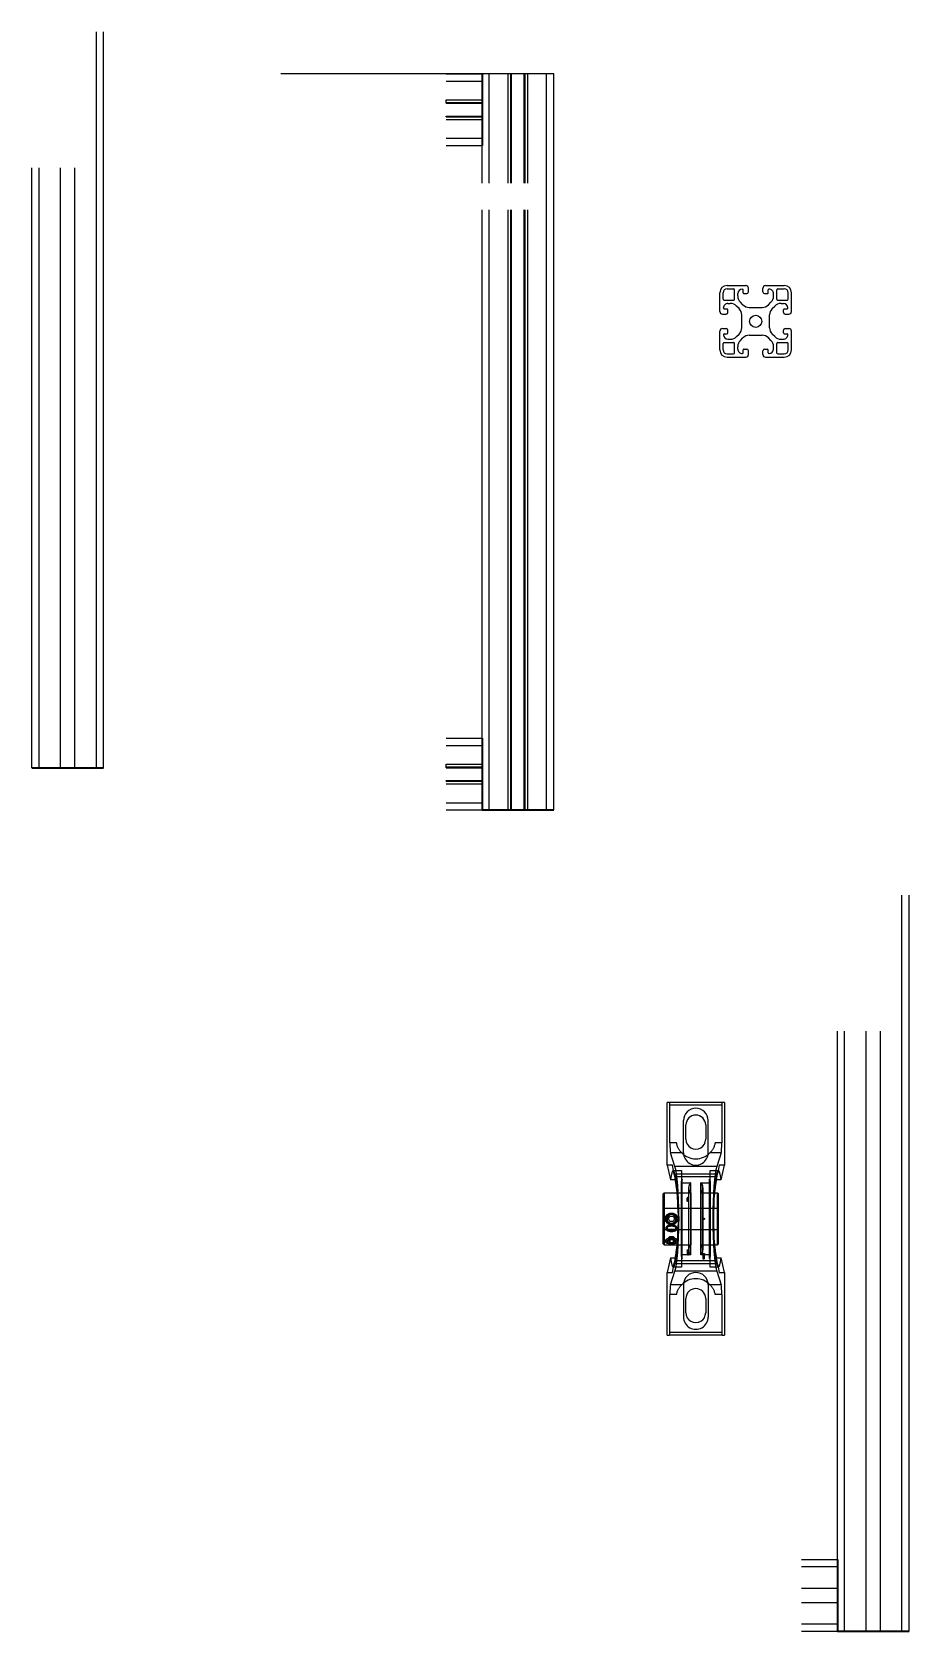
# Model space of a CAD drawing. Header units: millimetres. Extents: x 1269 to 5832, y 527 to 3540.
# Drawn here: x 1269 to 1759, y 646 to 1539 of the extents above; entities that cross this region are included whole.
import ezdxf

# ---------------------------------------------------------------- set-up
doc = ezdxf.new("R2010")
doc.units = ezdxf.units.MM
doc.linetypes.add('phl_thick', pattern=[0])
for name, color, linetype in [('HIDDEN', 7, 'Continuous'), ('projection', 7, 'Continuous'), ('THICK', 7, 'Continuous')]:
    doc.layers.add(name, color=color, linetype=linetype)
doc.layers.add('Kontury', color=7, linetype='Continuous', lineweight=35)

# ---------------------------------------------------------------- blocks, each defined once
blk = doc.blocks.new('lozysko')
at = {"layer": 'HIDDEN'}
for p, q in [((1048.72, -177.12), (1048.72, -177.12)), ((1048.72, -195.12), (1048.72, -177.12)), ((1062.47, -177.12), (1062.47, -177.12)), ((1062.47, -195.12), (1062.47, -177.12)), ((1050.1, -179.5), (1050.1, -179.5)), ((1050.1, -187.5), (1050.1, -187.5)), ((1061.1, -179.5), (1061.1, -179.5)), ((1061.1, -187.5), (1061.1, -187.5)), ((1048.72, -195.12), (1048.72, -195.12)), ((1062.47, -195.12), (1062.47, -195.12)), ((1042.49, -202), (1039.6, -202)), ((1042.98, -205), (1047.6, -205)), ((1047.6, -205), (1047.6, -259)), ((1063.6, -205), (1068.22, -205)), ((1063.6, -259), (1063.6, -205)), ((1071.6, -202), (1068.71, -202)), ((1067.63, -207), (1043.57, -207)), ((1043.85, -208.45), (1067.35, -208.45)), ((1047.6, -232), (1047.6, -210.95)), ((1047.85, -211.84), (1052.77, -211.84)), ((1047.85, -252.16), (1047.85, -211.84)), ((1047.99, -209.77), (1047.99, -254.23)), ((1047.99, -254.23), (1047.99, -209.77)), ((1050.81, -209.76), (1050.8, -209.76)), ((1050.8, -209.76), (1050.8, -209.77)), ((1050.8, -209.77), (1050.8, -209.77)), ((1050.8, -209.77), (1050.8, -209.78)), ((1050.8, -209.78), (1050.8, -209.78)), ((1050.8, -209.78), (1050.8, -209.79)), ((1050.8, -209.78), (1050.8, -212.53)), ((1050.8, -209.79), (1050.8, -209.79)), ((1050.8, -209.79), (1050.81, -209.8)), ((1050.8, -212.52), (1050.81, -212.51)), ((1050.8, -212.53), (1050.8, -212.52)), ((1050.8, -212.52), (1050.8, -212.52)), ((1050.8, -212.53), (1050.8, -212.53)), ((1050.8, -212.54), (1050.8, -212.53)), ((1050.8, -212.53), (1050.8, -212.53)), ((1050.81, -212.55), (1050.8, -212.54)), ((1050.8, -212.54), (1050.8, -212.54)), ((1050.82, -209.74), (1050.81, -209.75)), ((1050.81, -209.75), (1050.81, -209.76)), ((1050.81, -209.8), (1050.81, -209.8)), ((1050.81, -209.8), (1050.82, -209.81)), ((1050.81, -212.51), (1050.81, -212.5)), ((1050.81, -212.5), (1050.82, -212.5)), ((1050.81, -212.51), (1050.81, -212.51)), ((1050.82, -212.56), (1050.81, -212.55)), ((1050.81, -212.55), (1050.81, -212.55)), ((1050.83, -209.74), (1050.82, -209.74)), ((1050.82, -209.81), (1050.82, -209.81)), ((1050.82, -209.81), (1050.83, -209.81)), ((1050.82, -212.5), (1050.83, -212.49)), ((1050.83, -212.57), (1050.82, -212.56)), ((1050.82, -212.56), (1050.82, -212.56)), ((1050.84, -209.73), (1050.83, -209.73)), ((1050.83, -209.73), (1050.83, -209.74)), ((1050.83, -209.81), (1050.84, -209.82)), ((1050.83, -212.49), (1050.83, -212.49)), ((1050.83, -212.49), (1050.84, -212.49)), ((1050.84, -212.57), (1050.83, -212.57)), ((1050.85, -209.72), (1050.84, -209.73)), ((1050.84, -209.82), (1050.85, -209.82)), ((1050.84, -212.49), (1050.85, -212.48)), ((1050.84, -212.58), (1050.84, -212.57)), ((1050.85, -212.58), (1050.84, -212.58)), ((1050.86, -209.71), (1050.85, -209.72)), ((1050.85, -209.82), (1050.86, -209.82)), ((1050.85, -212.48), (1050.86, -212.48)), ((1050.86, -212.59), (1050.85, -212.58)), ((1050.87, -209.71), (1050.86, -209.71)), ((1050.86, -209.82), (1050.87, -209.83)), ((1050.86, -212.48), (1050.87, -212.47)), ((1050.87, -212.59), (1050.86, -212.59)), ((1050.89, -209.7), (1050.87, -209.71)), ((1050.87, -209.83), (1050.88, -209.83)), ((1050.87, -212.47), (1050.88, -212.47)), ((1050.89, -212.6), (1050.87, -212.59)), ((1050.88, -209.83), (1050.9, -209.83)), ((1050.88, -212.47), (1050.89, -212.47)), ((1050.9, -209.69), (1050.89, -209.7)), ((1050.89, -212.47), (1050.9, -212.46)), ((1050.9, -212.6), (1050.89, -212.6)), ((1050.91, -209.69), (1050.9, -209.69)), ((1050.9, -209.83), (1050.91, -209.83)), ((1050.9, -212.46), (1050.91, -212.46)), ((1050.91, -212.6), (1050.9, -212.6)), ((1050.93, -209.68), (1050.91, -209.69)), ((1050.91, -209.83), (1050.92, -209.83)), ((1050.91, -212.46), (1050.92, -212.46)), ((1050.92, -212.61), (1050.91, -212.6)), ((1050.92, -209.83), (1050.94, -209.83)), ((1050.92, -212.46), (1050.94, -212.45)), ((1050.94, -212.61), (1050.92, -212.61)), ((1050.94, -209.67), (1050.93, -209.68)), ((1050.96, -209.67), (1050.94, -209.67)), ((1050.94, -209.83), (1050.95, -209.83)), ((1050.94, -212.45), (1050.95, -212.45)), ((1050.95, -212.61), (1050.94, -212.61)), ((1050.95, -209.83), (1050.97, -209.83)), ((1050.95, -212.45), (1050.96, -212.45)), ((1050.97, -212.62), (1050.95, -212.61)), ((1050.97, -209.66), (1050.96, -209.67)), ((1050.96, -212.45), (1050.98, -212.45)), ((1050.99, -209.66), (1050.97, -209.66)), ((1050.97, -209.83), (1050.98, -209.83)), ((1050.98, -212.62), (1050.97, -212.62)), ((1050.98, -209.83), (1051, -209.83)), ((1050.98, -212.45), (1050.99, -212.44)), ((1051, -212.62), (1050.98, -212.62)), ((1051.01, -209.65), (1050.99, -209.66)), ((1050.99, -212.44), (1051.01, -212.44)), ((1051, -209.83), (1051.02, -209.83)), ((1051.02, -212.62), (1051, -212.62)), ((1051.02, -209.64), (1051.01, -209.65)), ((1051.01, -212.44), (1051.03, -212.44)), ((1051.04, -209.64), (1051.02, -209.64)), ((1051.02, -209.83), (1051.04, -209.83)), ((1051.03, -212.63), (1051.02, -212.62)), ((1051.03, -212.44), (1051.04, -212.44)), ((1051.05, -212.63), (1051.03, -212.63)), ((1051.06, -209.63), (1051.04, -209.64)), ((1051.04, -209.83), (1051.06, -209.83)), ((1051.04, -212.44), (1051.06, -212.44)), ((1051.07, -212.63), (1051.05, -212.63)), ((1051.08, -209.63), (1051.06, -209.63)), ((1051.06, -209.83), (1051.07, -209.83)), ((1051.06, -212.44), (1051.08, -212.43)), ((1051.07, -209.83), (1051.09, -209.82)), ((1051.09, -212.63), (1051.07, -212.63)), ((1051.1, -209.62), (1051.08, -209.63)), ((1051.08, -212.43), (1051.09, -212.43)), ((1051.09, -209.82), (1051.11, -209.82)), ((1051.09, -212.43), (1051.11, -212.43)), ((1051.11, -212.63), (1051.09, -212.63)), ((1051.12, -209.62), (1051.1, -209.62)), ((1051.11, -209.82), (1051.13, -209.82)), ((1051.11, -212.43), (1051.13, -212.43)), ((1051.13, -212.64), (1051.11, -212.63)), ((1051.14, -209.61), (1051.12, -209.62)), ((1051.13, -209.82), (1051.15, -209.82)), ((1051.13, -212.43), (1051.15, -212.43)), ((1051.14, -212.64), (1051.13, -212.64)), ((1051.16, -209.61), (1051.14, -209.61)), ((1051.16, -212.64), (1051.14, -212.64)), ((1051.15, -209.82), (1051.17, -209.81)), ((1051.15, -212.43), (1051.17, -212.43)), ((1051.18, -209.61), (1051.16, -209.61)), ((1051.18, -212.64), (1051.16, -212.64)), ((1051.17, -209.81), (1051.19, -209.81)), ((1051.17, -212.43), (1051.18, -212.43)), ((1051.2, -209.6), (1051.18, -209.61)), ((1051.18, -212.43), (1051.2, -212.43)), ((1051.2, -212.64), (1051.18, -212.64)), ((1051.19, -209.81), (1051.21, -209.81)), ((1051.22, -209.6), (1051.2, -209.6)), ((1051.2, -212.43), (1051.22, -212.43)), ((1051.22, -212.64), (1051.2, -212.64)), ((1051.21, -209.81), (1051.23, -209.8)), ((1051.24, -209.6), (1051.22, -209.6)), ((1051.22, -212.43), (1051.23, -212.43)), ((1051.24, -212.64), (1051.22, -212.64)), ((1051.23, -209.8), (1051.25, -209.8)), ((1051.23, -212.43), (1051.25, -212.43)), ((1051.26, -209.59), (1051.24, -209.6)), ((1051.26, -212.64), (1051.24, -212.64)), ((1051.25, -209.8), (1051.27, -209.8)), ((1051.25, -212.43), (1051.27, -212.43)), ((1051.28, -209.59), (1051.26, -209.59)), ((1051.27, -212.64), (1051.26, -212.64)), ((1051.27, -209.8), (1051.29, -209.79)), ((1051.27, -212.43), (1051.29, -212.43)), ((1051.29, -212.63), (1051.27, -212.64)), ((1051.3, -209.59), (1051.28, -209.59)), ((1051.29, -209.79), (1051.31, -209.79)), ((1051.29, -212.43), (1051.31, -212.43)), ((1051.31, -212.63), (1051.29, -212.63)), ((1051.32, -209.58), (1051.3, -209.59)), ((1051.31, -209.79), (1051.33, -209.78)), ((1051.31, -212.43), (1051.32, -212.43)), ((1051.33, -212.63), (1051.31, -212.63)), ((1051.34, -209.58), (1051.32, -209.58)), ((1051.32, -212.43), (1051.34, -212.44)), ((1051.33, -209.78), (1051.34, -209.78)), ((1051.35, -212.63), (1051.33, -212.63)), ((1051.36, -209.58), (1051.34, -209.58)), ((1051.34, -209.78), (1051.36, -209.77)), ((1051.34, -212.44), (1051.36, -212.44)), ((1051.37, -212.63), (1051.35, -212.63)), ((1051.38, -209.58), (1051.36, -209.58)), ((1051.36, -209.77), (1051.38, -209.76)), ((1051.36, -212.44), (1051.37, -212.44)), ((1051.37, -212.44), (1051.39, -212.44)), ((1051.38, -212.62), (1051.37, -212.63)), ((1051.39, -209.58), (1051.38, -209.58)), ((1051.38, -209.76), (1051.4, -209.76)), ((1051.4, -212.62), (1051.38, -212.62)), ((1051.41, -209.58), (1051.39, -209.58)), ((1051.39, -212.44), (1051.41, -212.44)), ((1051.4, -209.76), (1051.42, -209.75)), ((1051.42, -212.62), (1051.4, -212.62)), ((1051.43, -209.58), (1051.41, -209.58)), ((1051.41, -212.44), (1051.42, -212.45)), ((1051.42, -209.75), (1051.43, -209.75)), ((1051.42, -212.45), (1051.44, -212.45)), ((1051.43, -212.62), (1051.42, -212.62)), ((1051.44, -209.58), (1051.43, -209.58)), ((1051.43, -209.75), (1051.45, -209.74)), ((1051.45, -212.61), (1051.43, -212.62)), ((1051.46, -209.58), (1051.44, -209.58)), ((1051.44, -212.45), (1051.45, -212.45)), ((1051.45, -209.74), (1051.46, -209.73)), ((1051.45, -212.45), (1051.46, -212.45)), ((1051.46, -212.61), (1051.45, -212.61)), ((1051.47, -209.58), (1051.46, -209.58)), ((1051.46, -209.73), (1051.48, -209.73)), ((1051.46, -212.45), (1051.48, -212.46)), ((1051.48, -212.61), (1051.46, -212.61)), ((1051.49, -209.58), (1051.47, -209.58)), ((1051.48, -209.73), (1051.49, -209.72)), ((1051.48, -212.46), (1051.49, -212.46)), ((1051.49, -212.6), (1051.48, -212.61)), ((1051.5, -209.58), (1051.49, -209.58)), ((1051.49, -209.72), (1051.5, -209.72)), ((1051.49, -212.46), (1051.5, -212.46)), ((1051.5, -212.6), (1051.49, -212.6)), ((1051.51, -209.58), (1051.5, -209.58)), ((1051.5, -209.72), (1051.52, -209.71)), ((1051.5, -212.46), (1051.51, -212.47)), ((1051.51, -212.6), (1051.5, -212.6)), ((1051.53, -209.59), (1051.51, -209.58)), ((1051.51, -212.47), (1051.52, -212.47)), ((1051.53, -212.59), (1051.51, -212.6)), ((1051.52, -209.71), (1051.53, -209.7)), ((1051.52, -212.47), (1051.53, -212.47)), ((1051.54, -209.59), (1051.53, -209.59)), ((1051.53, -209.7), (1051.54, -209.7)), ((1051.53, -212.47), (1051.54, -212.48)), ((1051.54, -212.59), (1051.53, -212.59)), ((1051.55, -209.59), (1051.54, -209.59)), ((1051.54, -209.7), (1051.55, -209.69)), ((1051.54, -212.48), (1051.55, -212.48)), ((1051.55, -212.58), (1051.54, -212.59)), ((1051.56, -209.59), (1051.55, -209.59)), ((1051.55, -209.69), (1051.56, -209.68)), ((1051.55, -212.48), (1051.56, -212.49)), ((1051.56, -212.58), (1051.55, -212.58)), ((1051.57, -209.6), (1051.56, -209.59)), ((1051.56, -209.68), (1051.57, -209.68)), ((1051.56, -212.49), (1051.57, -212.49)), ((1051.57, -212.57), (1051.56, -212.57)), ((1051.56, -212.57), (1051.56, -212.58)), ((1051.58, -209.6), (1051.57, -209.6)), ((1051.57, -209.6), (1051.57, -209.6)), ((1051.57, -209.68), (1051.58, -209.67)), ((1051.57, -212.49), (1051.57, -212.49)), ((1051.57, -212.49), (1051.58, -212.5)), ((1051.58, -212.56), (1051.57, -212.57)), ((1051.59, -209.61), (1051.58, -209.6)), ((1051.58, -209.67), (1051.59, -209.66)), ((1051.58, -209.67), (1051.58, -209.67)), ((1051.58, -212.5), (1051.59, -212.5)), ((1051.59, -212.55), (1051.58, -212.56)), ((1051.58, -212.56), (1051.58, -212.56)), ((1051.6, -209.62), (1051.59, -209.61)), ((1051.59, -209.61), (1051.59, -209.61)), ((1051.59, -209.66), (1051.59, -209.65)), ((1051.59, -209.65), (1051.6, -209.65)), ((1051.59, -212.5), (1051.59, -212.51)), ((1051.59, -212.51), (1051.59, -212.51)), ((1051.59, -212.51), (1051.6, -212.52)), ((1051.6, -212.54), (1051.59, -212.55)), ((1051.59, -212.55), (1051.59, -212.55)), ((1051.6, -209.63), (1051.6, -209.62)), ((1051.6, -209.62), (1051.6, -209.62)), ((1051.6, -209.64), (1051.6, -209.63)), ((1051.6, -209.63), (1051.6, -209.63)), ((1051.6, -212.53), (1051.6, -209.63)), ((1051.6, -209.65), (1051.6, -209.64)), ((1051.6, -209.64), (1051.6, -209.64)), ((1051.6, -212.52), (1051.6, -212.52)), ((1051.6, -212.52), (1051.6, -212.53)), ((1051.6, -212.53), (1051.6, -212.53)), ((1051.6, -212.53), (1051.6, -212.53)), ((1051.6, -212.53), (1051.6, -212.54)), ((1051.6, -212.54), (1051.6, -212.54)), ((1051.62, -214.3), (1051.6, -214.49)), ((1051.64, -214.12), (1051.62, -214.3)), ((1051.67, -213.94), (1051.64, -214.12)), ((1051.71, -213.76), (1051.67, -213.94)), ((1051.75, -213.58), (1051.71, -213.76)), ((1051.81, -213.4), (1051.75, -213.58)), ((1051.87, -213.23), (1051.81, -213.4)), ((1051.94, -213.06), (1051.87, -213.23)), ((1052.02, -212.89), (1051.94, -213.06)), ((1052.11, -212.73), (1052.02, -212.89)), ((1052.2, -212.57), (1052.11, -212.73)), ((1052.3, -212.41), (1052.2, -212.57)), ((1052.41, -212.26), (1052.3, -212.41)), ((1052.52, -212.12), (1052.41, -212.26)), ((1052.64, -211.98), (1052.52, -212.12)), ((1052.77, -211.84), (1052.64, -211.98)), ((1052.77, -252.16), (1052.77, -211.84)), ((1052.77, -211.84), (1052.77, -252.16)), ((1058.43, -211.84), (1058.43, -252.16)), ((1058.55, -211.97), (1058.43, -211.84)), ((1058.43, -211.84), (1063.35, -211.84)), ((1058.43, -211.84), (1058.43, -252.16)), ((1058.67, -212.11), (1058.55, -211.97)), ((1058.78, -212.25), (1058.67, -212.11)), ((1058.89, -212.39), (1058.78, -212.25)), ((1058.99, -212.54), (1058.89, -212.39)), ((1059.08, -212.7), (1058.99, -212.54)), ((1059.16, -212.86), (1059.08, -212.7)), ((1059.24, -213.02), (1059.16, -212.86)), ((1059.31, -213.18), (1059.24, -213.02)), ((1059.38, -213.35), (1059.31, -213.18)), ((1059.43, -213.52), (1059.38, -213.35)), ((1059.48, -213.69), (1059.43, -213.52)), ((1059.52, -213.87), (1059.48, -213.69)), ((1059.55, -214.05), (1059.52, -213.87)), ((1059.57, -214.22), (1059.55, -214.05)), ((1059.59, -214.4), (1059.57, -214.22)), ((1059.6, -214.58), (1059.59, -214.4)), ((1059.61, -211.91), (1059.6, -211.92)), ((1059.6, -211.92), (1059.6, -211.93)), ((1059.6, -211.93), (1059.6, -211.94)), ((1059.6, -211.94), (1059.6, -211.95)), ((1059.6, -211.95), (1059.6, -214.54)), ((1059.6, -211.95), (1059.6, -211.96)), ((1059.6, -211.96), (1059.6, -211.97)), ((1059.6, -211.97), (1059.6, -211.98)), ((1059.6, -211.98), (1059.61, -211.99)), ((1059.62, -211.89), (1059.61, -211.9)), ((1059.61, -211.9), (1059.61, -211.91)), ((1059.61, -211.99), (1059.61, -212)), ((1059.61, -212), (1059.62, -212.01)), ((1059.63, -211.87), (1059.62, -211.88)), ((1059.62, -211.88), (1059.62, -211.89)), ((1059.62, -212.01), (1059.62, -212.02)), ((1059.62, -212.02), (1059.63, -212.03)), ((1059.64, -211.86), (1059.63, -211.87)), ((1059.63, -212.03), (1059.64, -212.04)), ((1059.65, -211.86), (1059.64, -211.86)), ((1059.64, -212.04), (1059.65, -212.05)), ((1059.64, -214.46), (1059.65, -214.45)), ((1059.66, -211.85), (1059.65, -211.86)), ((1059.65, -212.05), (1059.66, -212.06)), ((1059.65, -214.45), (1059.66, -214.44)), ((1059.67, -211.84), (1059.66, -211.85)), ((1059.66, -212.06), (1059.67, -212.07)), ((1059.66, -214.44), (1059.67, -214.43)), ((1059.68, -211.84), (1059.67, -211.84)), ((1059.67, -212.07), (1059.68, -212.08)), ((1059.67, -214.43), (1059.68, -214.43)), ((1059.7, -211.83), (1059.68, -211.84)), ((1059.68, -212.08), (1059.7, -212.09)), ((1059.68, -214.43), (1059.69, -214.42)), ((1059.69, -214.42), (1059.7, -214.41)), ((1059.71, -211.83), (1059.7, -211.83)), ((1059.7, -212.09), (1059.71, -212.1)), ((1059.7, -214.41), (1059.71, -214.41)), ((1059.72, -211.82), (1059.71, -211.83)), ((1059.71, -212.1), (1059.72, -212.11)), ((1059.71, -214.41), (1059.72, -214.4)), ((1059.74, -211.82), (1059.72, -211.82)), ((1059.72, -212.11), (1059.74, -212.12)), ((1059.72, -214.4), (1059.74, -214.4)), ((1059.75, -211.81), (1059.74, -211.82)), ((1059.74, -212.12), (1059.75, -212.13)), ((1059.74, -214.4), (1059.75, -214.39)), ((1059.77, -211.81), (1059.75, -211.81)), ((1059.75, -212.13), (1059.77, -212.14)), ((1059.75, -214.39), (1059.76, -214.38)), ((1059.76, -214.38), (1059.78, -214.38)), ((1059.78, -211.81), (1059.77, -211.81)), ((1059.77, -212.14), (1059.78, -212.14)), ((1059.8, -211.81), (1059.78, -211.81)), ((1059.78, -212.14), (1059.8, -212.15)), ((1059.78, -214.38), (1059.79, -214.37)), ((1059.79, -214.37), (1059.81, -214.37)), ((1059.82, -211.8), (1059.8, -211.81)), ((1059.8, -212.15), (1059.82, -212.16)), ((1059.81, -214.37), (1059.83, -214.37)), ((1059.84, -211.8), (1059.82, -211.8)), ((1059.82, -212.16), (1059.84, -212.17)), ((1059.83, -214.37), (1059.84, -214.36)), ((1059.86, -211.8), (1059.84, -211.8)), ((1059.84, -212.17), (1059.86, -212.17)), ((1059.84, -214.36), (1059.86, -214.36)), ((1059.87, -211.8), (1059.86, -211.8)), ((1059.86, -212.17), (1059.87, -212.18)), ((1059.86, -214.36), (1059.88, -214.36)), ((1059.89, -211.8), (1059.87, -211.8)), ((1059.87, -212.18), (1059.89, -212.19)), ((1059.88, -214.36), (1059.89, -214.35)), ((1059.91, -211.8), (1059.89, -211.8)), ((1059.89, -212.19), (1059.91, -212.19)), ((1059.89, -214.35), (1059.91, -214.35)), ((1059.93, -211.8), (1059.91, -211.8)), ((1059.91, -212.19), (1059.93, -212.2)), ((1059.91, -214.35), (1059.93, -214.35)), ((1059.95, -211.8), (1059.93, -211.8)), ((1059.93, -212.2), (1059.95, -212.2)), ((1059.93, -214.35), (1059.95, -214.35)), ((1059.97, -211.81), (1059.95, -211.8)), ((1059.95, -212.2), (1059.97, -212.21)), ((1059.95, -214.35), (1059.97, -214.35)), ((1059.99, -211.81), (1059.97, -211.81)), ((1059.97, -212.21), (1059.99, -212.21)), ((1059.97, -214.35), (1059.98, -214.35)), ((1059.98, -214.35), (1060, -214.35)), ((1060.01, -211.81), (1059.99, -211.81)), ((1059.99, -212.21), (1060.01, -212.21)), ((1060, -214.35), (1060.02, -214.35)), ((1060.03, -211.82), (1060.01, -211.81)), ((1060.01, -212.21), (1060.03, -212.22)), ((1060.02, -214.35), (1060.03, -214.35)), ((1060.05, -211.82), (1060.03, -211.82)), ((1060.03, -212.22), (1060.05, -212.22)), ((1060.03, -214.35), (1060.05, -214.35)), ((1060.07, -211.83), (1060.05, -211.82)), ((1060.05, -212.22), (1060.07, -212.22)), ((1060.05, -214.35), (1060.07, -214.35)), ((1060.09, -211.83), (1060.07, -211.83)), ((1060.07, -212.22), (1060.09, -212.22)), ((1060.07, -214.35), (1060.09, -214.35)), ((1060.11, -211.84), (1060.09, -211.83)), ((1060.09, -212.22), (1060.11, -212.22)), ((1060.09, -214.35), (1060.11, -214.35)), ((1060.13, -211.84), (1060.11, -211.84)), ((1060.11, -212.22), (1060.13, -212.22)), ((1060.11, -214.35), (1060.12, -214.36)), ((1060.12, -214.36), (1060.14, -214.36)), ((1060.14, -211.85), (1060.13, -211.84)), ((1060.13, -212.22), (1060.14, -212.22)), ((1060.16, -211.86), (1060.14, -211.85)), ((1060.14, -212.22), (1060.16, -212.22)), ((1060.14, -214.36), (1060.16, -214.36)), ((1060.18, -211.86), (1060.16, -211.86)), ((1060.16, -212.22), (1060.18, -212.22)), ((1060.16, -214.36), (1060.17, -214.37)), ((1060.17, -214.37), (1060.19, -214.37)), ((1060.2, -211.87), (1060.18, -211.86)), ((1060.18, -212.22), (1060.2, -212.22)), ((1060.19, -214.37), (1060.21, -214.37)), ((1060.22, -211.88), (1060.2, -211.87)), ((1060.2, -212.22), (1060.22, -212.22)), ((1060.21, -214.37), (1060.22, -214.38)), ((1060.23, -211.89), (1060.22, -211.88)), ((1060.22, -212.22), (1060.23, -212.21)), ((1060.22, -214.38), (1060.24, -214.38)), ((1060.25, -211.9), (1060.23, -211.89)), ((1060.23, -212.21), (1060.25, -212.21)), ((1060.24, -214.38), (1060.25, -214.39)), ((1060.26, -211.9), (1060.25, -211.9)), ((1060.25, -212.21), (1060.26, -212.21)), ((1060.25, -214.39), (1060.26, -214.4)), ((1060.28, -211.91), (1060.26, -211.9)), ((1060.26, -212.21), (1060.28, -212.2)), ((1060.26, -214.4), (1060.28, -214.4)), ((1060.29, -211.92), (1060.28, -211.91)), ((1060.28, -212.2), (1060.29, -212.2)), ((1060.28, -214.4), (1060.29, -214.41)), ((1060.3, -211.93), (1060.29, -211.92)), ((1060.29, -212.2), (1060.3, -212.19)), ((1060.29, -214.41), (1060.3, -214.41)), ((1060.32, -211.94), (1060.3, -211.93)), ((1060.3, -212.19), (1060.32, -212.19)), ((1060.3, -214.41), (1060.31, -214.42)), ((1060.31, -214.42), (1060.32, -214.43)), ((1060.33, -211.95), (1060.32, -211.94)), ((1060.32, -212.19), (1060.33, -212.18)), ((1060.32, -214.43), (1060.33, -214.43)), ((1060.34, -211.96), (1060.33, -211.95)), ((1060.33, -212.18), (1060.34, -212.17)), ((1060.33, -214.43), (1060.34, -214.44)), ((1060.35, -211.97), (1060.34, -211.96)), ((1060.34, -212.17), (1060.35, -212.17)), ((1060.34, -214.44), (1060.35, -214.45)), ((1060.36, -211.98), (1060.35, -211.97)), ((1060.35, -212.17), (1060.36, -212.16)), ((1060.35, -214.45), (1060.36, -214.46)), ((1060.37, -211.99), (1060.36, -211.98)), ((1060.36, -212.16), (1060.37, -212.15)), ((1060.38, -212), (1060.37, -211.99)), ((1060.37, -212.15), (1060.38, -212.14)), ((1060.38, -212.02), (1060.38, -212)), ((1060.39, -212.03), (1060.38, -212.02)), ((1060.38, -212.13), (1060.39, -212.12)), ((1060.38, -212.14), (1060.38, -212.13)), ((1060.39, -212.04), (1060.39, -212.03)), ((1060.4, -212.05), (1060.39, -212.04)), ((1060.39, -212.12), (1060.4, -212.11)), ((1060.39, -212.12), (1060.39, -212.12)), ((1060.4, -212.06), (1060.4, -212.05)), ((1060.4, -212.07), (1060.4, -212.06)), ((1060.4, -212.08), (1060.4, -212.07)), ((1060.4, -214.54), (1060.4, -212.08)), ((1060.4, -212.09), (1060.4, -212.08)), ((1060.4, -212.1), (1060.4, -212.09)), ((1060.4, -212.11), (1060.4, -212.1)), ((1063.21, -209.77), (1063.21, -254.23)), ((1063.21, -209.77), (1063.21, -254.23)), ((1063.35, -211.84), (1063.35, -252.16)), ((1063.6, -210.95), (1063.6, -232)), ((1043.5, -232), (1043.5, -217.5)), ((1045.26, -218.15), (1045.19, -217.5)), ((1045.33, -218.82), (1045.26, -218.15)), ((1047.6, -217.5), (1045.3, -217.5)), ((1045.4, -219.5), (1045.33, -218.82)), ((1045.46, -220.19), (1045.4, -219.5)), ((1045.52, -220.89), (1045.46, -220.19)), ((1045.58, -221.6), (1045.52, -220.89)), ((1045.64, -222.32), (1045.58, -221.6)), ((1045.69, -223.05), (1045.64, -222.32)), ((1045.74, -223.79), (1045.69, -223.05)), ((1052.77, -217.5), (1047.85, -217.5)), ((1051.6, -214.49), (1051.6, -214.67)), ((1051.6, -214.67), (1051.6, -214.86)), ((1051.6, -214.67), (1051.6, -249.33)), ((1051.6, -249.33), (1051.6, -214.67)), ((1051.6, -214.86), (1051.62, -215.04)), ((1051.62, -215.04), (1051.64, -215.22)), ((1051.64, -215.22), (1051.67, -215.41)), ((1051.67, -215.41), (1051.71, -215.59)), ((1051.71, -215.59), (1051.75, -215.77)), ((1051.75, -215.77), (1051.81, -215.94)), ((1051.81, -215.94), (1051.87, -216.12)), ((1051.87, -216.12), (1051.94, -216.29)), ((1051.94, -216.29), (1052.02, -216.45)), ((1052.02, -216.45), (1052.11, -216.62)), ((1052.11, -216.62), (1052.2, -216.78)), ((1052.2, -216.78), (1052.3, -216.93)), ((1052.3, -216.93), (1052.41, -217.08)), ((1052.41, -217.08), (1052.52, -217.23)), ((1052.52, -217.23), (1052.64, -217.37)), ((1052.64, -217.37), (1052.77, -217.5)), ((1052.77, -232), (1052.77, -217.5)), ((1052.77, -217.5), (1052.77, -232)), ((1058.43, -217.5), (1058.55, -217.37)), ((1058.43, -232), (1058.43, -217.5)), ((1058.43, -217.5), (1058.43, -232)), ((1063.35, -217.5), (1058.43, -217.5)), ((1058.55, -217.37), (1058.67, -217.24)), ((1058.67, -217.24), (1058.78, -217.09)), ((1058.78, -217.09), (1058.89, -216.95)), ((1058.89, -216.95), (1058.99, -216.8)), ((1058.99, -216.8), (1059.08, -216.65)), ((1059.08, -216.65), (1059.16, -216.49)), ((1059.16, -216.49), (1059.24, -216.33)), ((1059.24, -216.33), (1059.31, -216.16)), ((1059.31, -216.16), (1059.38, -215.99)), ((1059.38, -215.99), (1059.43, -215.82)), ((1059.43, -215.82), (1059.48, -215.65)), ((1059.48, -215.65), (1059.52, -215.47)), ((1059.52, -215.47), (1059.55, -215.3)), ((1059.55, -215.3), (1059.57, -215.12)), ((1059.57, -215.12), (1059.59, -214.94)), ((1059.59, -214.94), (1059.6, -214.76)), ((1059.6, -214.52), (1059.61, -214.51)), ((1059.6, -214.53), (1059.6, -214.52)), ((1059.6, -214.54), (1059.6, -214.53)), ((1059.6, -214.53), (1059.6, -214.53)), ((1059.6, -214.55), (1059.6, -214.54)), ((1059.6, -214.56), (1059.6, -214.55)), ((1059.6, -214.57), (1059.6, -214.56)), ((1059.61, -214.58), (1059.6, -214.57)), ((1059.6, -214.76), (1059.6, -214.58)), ((1059.6, -249.33), (1059.6, -214.67)), ((1059.6, -249.33), (1059.6, -214.67)), ((1059.61, -214.49), (1059.62, -214.48)), ((1059.61, -214.5), (1059.61, -214.49)), ((1059.61, -214.51), (1059.61, -214.5)), ((1059.61, -214.59), (1059.61, -214.58)), ((1059.62, -214.6), (1059.61, -214.59)), ((1059.62, -214.48), (1059.63, -214.47)), ((1059.62, -214.61), (1059.62, -214.6)), ((1059.63, -214.62), (1059.62, -214.61)), ((1059.63, -214.47), (1059.64, -214.46)), ((1059.63, -214.47), (1059.63, -214.47)), ((1059.64, -214.63), (1059.63, -214.62)), ((1059.64, -214.64), (1059.64, -214.63)), ((1059.65, -214.64), (1059.64, -214.64)), ((1059.66, -214.65), (1059.65, -214.64)), ((1059.67, -214.66), (1059.66, -214.65)), ((1059.69, -214.67), (1059.67, -214.66)), ((1059.7, -214.68), (1059.69, -214.67)), ((1059.71, -214.68), (1059.7, -214.68)), ((1059.72, -214.69), (1059.71, -214.68)), ((1059.74, -214.7), (1059.72, -214.69)), ((1059.75, -214.7), (1059.74, -214.7)), ((1059.77, -214.71), (1059.75, -214.7)), ((1059.78, -214.71), (1059.77, -214.71)), ((1059.8, -214.72), (1059.78, -214.71)), ((1059.82, -214.72), (1059.8, -214.72)), ((1059.83, -214.73), (1059.82, -214.72)), ((1059.85, -214.73), (1059.83, -214.73)), ((1059.87, -214.74), (1059.85, -214.73)), ((1059.89, -214.74), (1059.87, -214.74)), ((1059.91, -214.74), (1059.89, -214.74)), ((1059.93, -214.74), (1059.91, -214.74)), ((1059.94, -214.75), (1059.93, -214.74)), ((1059.96, -214.75), (1059.94, -214.75)), ((1059.98, -214.75), (1059.96, -214.75)), ((1060, -214.75), (1059.98, -214.75)), ((1060.02, -214.75), (1060, -214.75)), ((1060.04, -214.75), (1060.02, -214.75)), ((1060.06, -214.75), (1060.04, -214.75)), ((1060.07, -214.74), (1060.06, -214.75)), ((1060.09, -214.74), (1060.07, -214.74)), ((1060.11, -214.74), (1060.09, -214.74)), ((1060.13, -214.74), (1060.11, -214.74)), ((1060.15, -214.73), (1060.13, -214.74)), ((1060.17, -214.73), (1060.15, -214.73)), ((1060.18, -214.72), (1060.17, -214.73)), ((1060.2, -214.72), (1060.18, -214.72)), ((1060.22, -214.71), (1060.2, -214.72)), ((1060.23, -214.71), (1060.22, -214.71)), ((1060.25, -214.7), (1060.23, -214.71)), ((1060.26, -214.7), (1060.25, -214.7)), ((1060.28, -214.69), (1060.26, -214.7)), ((1060.29, -214.68), (1060.28, -214.69)), ((1060.3, -214.68), (1060.29, -214.68)), ((1060.31, -214.67), (1060.3, -214.68)), ((1060.33, -214.66), (1060.31, -214.67)), ((1060.34, -214.65), (1060.33, -214.66)), ((1060.35, -214.64), (1060.34, -214.65)), ((1060.36, -214.64), (1060.35, -214.64)), ((1060.36, -214.46), (1060.37, -214.47)), ((1060.37, -214.62), (1060.36, -214.63)), ((1060.36, -214.63), (1060.36, -214.64)), ((1060.37, -214.47), (1060.37, -214.47)), ((1060.37, -214.47), (1060.38, -214.48)), ((1060.38, -214.61), (1060.37, -214.62)), ((1060.38, -214.48), (1060.39, -214.49)), ((1060.39, -214.59), (1060.38, -214.6)), ((1060.38, -214.6), (1060.38, -214.61)), ((1060.39, -214.49), (1060.39, -214.5)), ((1060.39, -214.5), (1060.39, -214.51)), ((1060.39, -214.51), (1060.4, -214.52)), ((1060.4, -214.57), (1060.39, -214.58)), ((1060.39, -214.58), (1060.39, -214.59)), ((1060.4, -214.52), (1060.4, -214.53)), ((1060.4, -214.53), (1060.4, -214.53)), ((1060.4, -214.53), (1060.4, -214.54)), ((1060.4, -214.54), (1060.4, -214.55)), ((1060.4, -214.55), (1060.4, -214.56)), ((1060.4, -214.56), (1060.4, -214.57)), ((1065.9, -217.5), (1063.6, -217.5)), ((1065.51, -223.05), (1065.46, -223.79)), ((1065.56, -222.32), (1065.51, -223.05)), ((1065.62, -221.6), (1065.56, -222.32)), ((1065.68, -220.89), (1065.62, -221.6)), ((1065.67, -219.34), (1065.66, -219.44)), ((1065.66, -219.44), (1065.67, -219.56)), ((1065.69, -219.25), (1065.67, -219.34)), ((1065.67, -219.56), (1065.69, -219.67)), ((1065.74, -220.19), (1065.68, -220.89)), ((1065.72, -219.15), (1065.69, -219.25)), ((1065.69, -219.67), (1065.74, -219.79)), ((1065.77, -219.06), (1065.72, -219.15)), ((1065.8, -219.5), (1065.74, -220.19)), ((1065.74, -219.79), (1065.8, -219.91)), ((1065.84, -218.97), (1065.77, -219.06)), ((1065.87, -218.82), (1065.8, -219.5)), ((1065.8, -219.91), (1065.88, -220.04)), ((1065.92, -218.89), (1065.84, -218.97)), ((1065.94, -218.15), (1065.87, -218.82)), ((1065.88, -220.04), (1065.98, -220.16)), ((1066.01, -218.81), (1065.92, -218.89)), ((1066.01, -217.5), (1065.94, -218.15)), ((1065.98, -220.16), (1066.09, -220.28)), ((1066.12, -218.73), (1066.01, -218.81)), ((1066.09, -220.28), (1066.22, -220.39)), ((1066.24, -218.66), (1066.12, -218.73)), ((1066.22, -220.39), (1066.36, -220.5)), ((1066.36, -218.6), (1066.24, -218.66)), ((1066.5, -218.54), (1066.36, -218.6)), ((1066.36, -220.5), (1066.51, -220.61)), ((1066.42, -220.54), (1066.75, -220.78)), ((1066.64, -218.49), (1066.5, -218.54)), ((1066.51, -220.61), (1066.66, -220.7)), ((1066.79, -218.44), (1066.64, -218.49)), ((1066.66, -220.7), (1066.82, -220.79)), ((1067.19, -218.73), (1066.75, -219.05)), ((1066.95, -218.4), (1066.79, -218.44)), ((1066.82, -220.79), (1066.98, -220.87)), ((1067.12, -218.35), (1066.95, -218.4)), ((1066.98, -220.87), (1067.16, -220.95)), ((1067.3, -218.32), (1067.12, -218.35)), ((1067.16, -220.95), (1067.34, -221.02)), ((1067.48, -218.28), (1067.3, -218.32)), ((1067.34, -221.02), (1067.53, -221.09)), ((1068.33, -218.69), (1067.47, -219.44)), ((1067.47, -221.28), (1067.47, -219.44)), ((1067.47, -219.44), (1068.33, -220.19)), ((1067.47, -221.28), (1068.33, -220.53)), ((1068.33, -222.03), (1067.47, -221.28)), ((1067.67, -218.26), (1067.48, -218.28)), ((1067.53, -221.09), (1067.73, -221.14)), ((1067.87, -218.23), (1067.67, -218.26)), ((1067.73, -221.14), (1067.94, -221.2)), ((1068.07, -218.21), (1067.87, -218.23)), ((1067.94, -221.2), (1068.14, -221.24)), ((1068.28, -218.19), (1068.07, -218.21)), ((1068.14, -221.24), (1068.36, -221.28)), ((1068.48, -218.18), (1068.28, -218.19)), ((1068.33, -220.53), (1068.33, -218.69)), ((1070.07, -218.69), (1068.33, -218.69)), ((1068.33, -222.03), (1068.33, -220.19)), ((1068.33, -220.19), (1070.07, -220.19)), ((1068.33, -220.53), (1070.07, -220.53)), ((1070.07, -222.03), (1068.33, -222.03)), ((1068.36, -221.28), (1068.57, -221.31)), ((1068.69, -218.17), (1068.48, -218.18)), ((1068.57, -221.31), (1068.78, -221.33)), ((1068.9, -218.16), (1068.69, -218.17)), ((1068.78, -221.33), (1068.99, -221.34)), ((1069.1, -218.16), (1068.9, -218.16)), ((1068.99, -221.34), (1069.2, -221.34)), ((1069.3, -218.16), (1069.1, -218.16)), ((1069.2, -221.34), (1069.41, -221.34)), ((1069.5, -218.16), (1069.3, -218.16)), ((1069.41, -221.34), (1069.62, -221.33)), ((1069.71, -218.17), (1069.5, -218.16)), ((1069.62, -221.33), (1069.83, -221.31)), ((1069.92, -218.18), (1069.71, -218.17)), ((1069.83, -221.31), (1070.04, -221.28)), ((1070.12, -218.19), (1069.92, -218.18)), ((1070.04, -221.28), (1070.26, -221.24)), ((1070.07, -220.53), (1070.07, -218.69)), ((1070.93, -219.44), (1070.07, -218.69)), ((1070.07, -220.19), (1070.93, -219.44)), ((1070.07, -222.03), (1070.07, -220.19)), ((1070.07, -220.53), (1070.93, -221.28)), ((1070.93, -221.28), (1070.07, -222.03)), ((1070.33, -218.21), (1070.12, -218.19)), ((1070.26, -221.24), (1070.46, -221.2)), ((1070.53, -218.23), (1070.33, -218.21)), ((1070.46, -221.2), (1070.67, -221.14)), ((1070.73, -218.26), (1070.53, -218.23)), ((1070.67, -221.14), (1070.87, -221.09)), ((1070.92, -218.28), (1070.73, -218.26)), ((1070.87, -221.09), (1071.06, -221.02)), ((1071.1, -218.32), (1070.92, -218.28)), ((1070.93, -221.28), (1070.93, -219.44)), ((1071.06, -221.02), (1071.24, -220.95)), ((1071.28, -218.35), (1071.1, -218.32)), ((1071.65, -219.05), (1071.21, -218.73)), ((1071.24, -220.95), (1071.42, -220.87)), ((1071.45, -218.4), (1071.28, -218.35)), ((1071.42, -220.87), (1071.58, -220.79)), ((1071.61, -218.44), (1071.45, -218.4)), ((1071.58, -220.79), (1071.74, -220.7)), ((1071.76, -218.49), (1071.61, -218.44)), ((1071.65, -220.78), (1071.98, -220.54)), ((1071.74, -220.7), (1071.89, -220.61)), ((1071.9, -218.54), (1071.76, -218.49)), ((1071.89, -220.61), (1072.04, -220.5)), ((1072.04, -218.6), (1071.9, -218.54)), ((1072.16, -218.66), (1072.04, -218.6)), ((1072.04, -220.5), (1072.18, -220.39)), ((1072.28, -218.73), (1072.16, -218.66)), ((1072.18, -220.39), (1072.31, -220.28)), ((1072.39, -218.81), (1072.28, -218.73)), ((1072.31, -220.28), (1072.42, -220.16)), ((1072.48, -218.89), (1072.39, -218.81)), ((1072.42, -220.16), (1072.52, -220.04)), ((1072.56, -218.97), (1072.48, -218.89)), ((1072.52, -220.04), (1072.6, -219.91)), ((1072.63, -219.06), (1072.56, -218.97)), ((1072.6, -219.91), (1072.66, -219.79)), ((1072.68, -219.15), (1072.63, -219.06)), ((1072.66, -219.79), (1072.71, -219.67)), ((1072.71, -219.25), (1072.68, -219.15)), ((1072.73, -219.34), (1072.71, -219.25)), ((1072.71, -219.67), (1072.73, -219.56)), ((1072.74, -219.44), (1072.73, -219.34)), ((1072.73, -219.56), (1072.74, -219.44)), ((1073.3, -232), (1073.3, -217.5)), ((1043.5, -232), (1043.5, -226)), ((1043.5, -226), (1043.5, -232)), ((1069.2, -226), (1043.5, -226)), ((1043.5, -238), (1043.5, -232)), ((1043.5, -232), (1043.5, -238)), ((1043.5, -246.5), (1043.5, -232)), ((1045.78, -224.53), (1045.74, -223.79)), ((1045.83, -225.27), (1045.78, -224.53)), ((1045.86, -226.02), (1045.83, -225.27)), ((1045.89, -226.77), (1045.86, -226.02)), ((1045.92, -227.52), (1045.89, -226.77)), ((1045.95, -228.28), (1045.92, -227.52)), ((1045.97, -229.03), (1045.95, -228.28)), ((1045.98, -229.78), (1045.97, -229.03)), ((1045.99, -230.52), (1045.98, -229.78)), ((1046, -231.26), (1045.99, -230.52)), ((1046, -232), (1046, -231.26)), ((1046, -232.74), (1046, -232)), ((1047.6, -253.05), (1047.6, -232)), ((1050.8, -231.94), (1050.81, -231.92)), ((1050.8, -231.96), (1050.8, -231.94)), ((1050.8, -231.98), (1050.8, -231.96)), ((1050.8, -232), (1050.8, -231.98)), ((1050.8, -232.02), (1050.8, -232)), ((1050.8, -232.04), (1050.8, -232.02)), ((1050.8, -232.06), (1050.8, -232.04)), ((1050.81, -232.08), (1050.8, -232.06)), ((1050.81, -231.9), (1050.82, -231.88)), ((1050.81, -231.92), (1050.81, -231.9)), ((1050.81, -232.1), (1050.81, -232.08)), ((1050.82, -232.12), (1050.81, -232.1)), ((1050.82, -231.86), (1050.83, -231.84)), ((1050.82, -231.88), (1050.82, -231.86)), ((1050.83, -232.14), (1050.82, -232.12)), ((1050.83, -231.84), (1050.84, -231.82)), ((1050.83, -232.16), (1050.83, -232.14)), ((1050.84, -232.18), (1050.83, -232.16)), ((1050.84, -231.82), (1050.85, -231.81)), ((1050.85, -232.2), (1050.84, -232.18)), ((1050.85, -231.81), (1050.86, -231.79)), ((1050.86, -232.21), (1050.85, -232.2)), ((1050.86, -231.79), (1050.87, -231.77)), ((1050.87, -232.23), (1050.86, -232.21)), ((1050.87, -231.77), (1050.88, -231.76)), ((1050.89, -232.25), (1050.87, -232.23)), ((1050.88, -231.76), (1050.9, -231.74)), ((1050.9, -232.26), (1050.89, -232.25)), ((1050.9, -231.74), (1050.91, -231.73)), ((1050.91, -232.28), (1050.9, -232.26)), ((1050.91, -231.73), (1050.92, -231.71)), ((1050.93, -232.29), (1050.91, -232.28)), ((1050.92, -231.71), (1050.94, -231.7)), ((1050.94, -232.3), (1050.93, -232.29)), ((1050.94, -231.7), (1050.95, -231.69)), ((1050.96, -232.32), (1050.94, -232.3)), ((1050.95, -231.69), (1050.97, -231.68)), ((1050.97, -232.33), (1050.96, -232.32)), ((1050.97, -231.68), (1050.98, -231.66)), ((1050.98, -231.66), (1051, -231.65)), ((1051, -231.65), (1051.02, -231.64)), ((1051.02, -231.64), (1051.04, -231.63)), ((1051.04, -231.63), (1051.06, -231.63)), ((1051.06, -231.63), (1051.07, -231.62)), ((1051.07, -231.62), (1051.09, -231.61)), ((1051.09, -231.61), (1051.11, -231.61)), ((1051.11, -231.61), (1051.13, -231.61)), ((1051.13, -231.61), (1051.15, -231.6)), ((1051.15, -231.6), (1051.17, -231.6)), ((1051.17, -231.6), (1051.19, -231.6)), ((1051.19, -231.6), (1051.21, -231.6)), ((1051.21, -231.6), (1051.23, -231.6)), ((1051.23, -231.6), (1051.25, -231.6)), ((1051.25, -231.6), (1051.27, -231.61)), ((1051.27, -231.61), (1051.29, -231.61)), ((1051.29, -231.61), (1051.31, -231.61)), ((1051.31, -231.61), (1051.33, -231.62)), ((1051.33, -231.62), (1051.34, -231.63)), ((1051.34, -231.63), (1051.36, -231.63)), ((1051.36, -231.63), (1051.38, -231.64)), ((1051.38, -231.64), (1051.4, -231.65)), ((1051.4, -231.65), (1051.42, -231.66)), ((1051.42, -231.66), (1051.43, -231.68)), ((1051.43, -231.68), (1051.45, -231.69)), ((1051.44, -232.32), (1051.43, -232.33)), ((1051.46, -232.3), (1051.44, -232.32)), ((1051.45, -231.69), (1051.46, -231.7)), ((1051.46, -231.7), (1051.48, -231.71)), ((1051.47, -232.29), (1051.46, -232.3)), ((1051.49, -232.28), (1051.47, -232.29)), ((1051.48, -231.71), (1051.49, -231.73)), ((1051.49, -231.73), (1051.5, -231.74)), ((1051.5, -232.26), (1051.49, -232.28)), ((1051.5, -231.74), (1051.52, -231.76)), ((1051.51, -232.25), (1051.5, -232.26)), ((1051.53, -232.23), (1051.51, -232.25)), ((1051.52, -231.76), (1051.53, -231.77)), ((1051.53, -231.77), (1051.54, -231.79)), ((1051.54, -232.21), (1051.53, -232.23)), ((1051.54, -231.79), (1051.55, -231.81)), ((1051.55, -232.2), (1051.54, -232.21)), ((1051.55, -231.81), (1051.56, -231.82)), ((1051.56, -232.18), (1051.55, -232.2)), ((1051.56, -231.82), (1051.57, -231.84)), ((1051.57, -232.16), (1051.56, -232.18)), ((1051.57, -231.84), (1051.58, -231.86)), ((1051.58, -232.12), (1051.57, -232.14)), ((1051.57, -232.14), (1051.57, -232.16)), ((1051.58, -231.86), (1051.58, -231.88)), ((1051.58, -231.88), (1051.59, -231.9)), ((1051.59, -232.1), (1051.58, -232.12)), ((1051.59, -231.9), (1051.59, -231.92)), ((1051.59, -231.92), (1051.6, -231.94)), ((1051.6, -232.06), (1051.59, -232.08)), ((1051.59, -232.08), (1051.59, -232.1)), ((1051.6, -231.94), (1051.6, -231.96)), ((1051.6, -231.96), (1051.6, -231.98)), ((1051.6, -231.98), (1051.6, -232)), ((1051.6, -232), (1051.6, -232.02)), ((1051.6, -232.02), (1051.6, -232.04)), ((1051.6, -232.04), (1051.6, -232.06)), ((1052.77, -246.5), (1052.77, -232)), ((1052.77, -232), (1052.77, -246.5)), ((1058.43, -232), (1058.43, -246.5)), ((1058.43, -246.5), (1058.43, -232)), ((1063.6, -232), (1063.6, -253.05)), ((1065.21, -230.52), (1065.2, -231.26)), ((1065.2, -231.26), (1065.2, -232)), ((1065.2, -232), (1065.2, -232.74)), ((1065.22, -229.78), (1065.21, -230.52)), ((1065.23, -229.03), (1065.22, -229.78)), ((1065.25, -228.28), (1065.23, -229.03)), ((1065.28, -227.52), (1065.25, -228.28)), ((1065.31, -226.77), (1065.28, -227.52)), ((1065.34, -226.02), (1065.31, -226.77)), ((1065.37, -225.27), (1065.34, -226.02)), ((1065.42, -224.53), (1065.37, -225.27)), ((1065.46, -223.79), (1065.42, -224.53)), ((1066.2, -226.8), (1066.2, -226.34)), ((1066.2, -226.73), (1066.21, -226.67)), ((1066.2, -226.8), (1066.2, -226.73)), ((1066.2, -226.87), (1066.2, -226.8)), ((1066.21, -226.94), (1066.2, -226.87)), ((1066.21, -226.67), (1066.23, -226.6)), ((1066.23, -227.02), (1066.21, -226.94)), ((1066.23, -226.6), (1066.25, -226.54)), ((1066.25, -227.09), (1066.23, -227.02)), ((1066.25, -226.54), (1066.29, -226.49)), ((1066.28, -227.17), (1066.25, -227.09)), ((1066.31, -227.25), (1066.28, -227.17)), ((1066.29, -226.49), (1066.32, -226.43)), ((1066.35, -227.33), (1066.31, -227.25)), ((1066.32, -226.43), (1066.37, -226.38)), ((1066.39, -227.42), (1066.35, -227.33)), ((1066.37, -226.38), (1066.42, -226.33)), ((1066.45, -227.5), (1066.39, -227.42)), ((1066.42, -226.33), (1066.48, -226.29)), ((1066.5, -227.59), (1066.45, -227.5)), ((1066.48, -226.29), (1066.54, -226.25)), ((1066.57, -227.67), (1066.5, -227.59)), ((1066.54, -226.25), (1066.61, -226.21)), ((1066.63, -227.76), (1066.57, -227.67)), ((1066.61, -226.21), (1066.69, -226.18)), ((1066.71, -227.84), (1066.63, -227.76)), ((1066.69, -226.18), (1066.77, -226.15)), ((1066.78, -227.93), (1066.71, -227.84)), ((1066.75, -227.2), (1067.19, -227.51)), ((1066.77, -226.15), (1066.85, -226.13)), ((1066.86, -228.01), (1066.78, -227.93)), ((1066.85, -226.13), (1066.94, -226.11)), ((1066.95, -228.09), (1066.86, -228.01)), ((1066.94, -226.11), (1067.03, -226.09)), ((1067.04, -228.16), (1066.95, -228.09)), ((1067.03, -226.09), (1067.13, -226.07)), ((1067.13, -228.24), (1067.04, -228.16)), ((1067.13, -226.07), (1067.23, -226.06)), ((1067.22, -228.31), (1067.13, -228.24)), ((1067.32, -228.38), (1067.22, -228.31)), ((1067.23, -226.06), (1067.34, -226.04)), ((1067.43, -228.46), (1067.32, -228.38)), ((1067.34, -226.04), (1067.45, -226.03)), ((1067.54, -228.52), (1067.43, -228.46)), ((1067.45, -226.03), (1067.57, -226.02)), ((1067.47, -232), (1067.47, -232)), ((1067.65, -228.59), (1067.54, -228.52)), ((1067.57, -226.02), (1067.69, -226.02)), ((1067.77, -228.65), (1067.65, -228.59)), ((1067.69, -226.02), (1067.81, -226.01)), ((1067.89, -228.71), (1067.77, -228.65)), ((1067.81, -226.01), (1067.94, -226.01)), ((1068.01, -228.76), (1067.89, -228.71)), ((1067.94, -226.01), (1068.08, -226.01)), ((1068.14, -228.81), (1068.01, -228.76)), ((1068.08, -226.01), (1068.21, -226)), ((1068.27, -228.85), (1068.14, -228.81)), ((1068.21, -226), (1068.35, -226)), ((1068.4, -228.89), (1068.27, -228.85)), ((1068.33, -230.5), (1068.33, -230.5)), ((1068.35, -226), (1068.49, -226)), ((1068.53, -228.93), (1068.4, -228.89)), ((1068.49, -226), (1068.63, -226)), ((1068.67, -228.95), (1068.53, -228.93)), ((1068.63, -226), (1068.78, -226)), ((1068.8, -228.97), (1068.67, -228.95)), ((1068.78, -226), (1068.92, -226)), ((1068.93, -228.99), (1068.8, -228.97)), ((1068.92, -226), (1069.06, -226)), ((1069.07, -229), (1068.93, -228.99)), ((1069.06, -226), (1069.2, -226)), ((1069.2, -229), (1069.07, -229)), ((1069.2, -226), (1069.34, -226)), ((1073.3, -226), (1069.2, -226)), ((1069.33, -229), (1069.2, -229)), ((1069.47, -228.99), (1069.33, -229)), ((1069.34, -226), (1069.48, -226)), ((1069.6, -228.97), (1069.47, -228.99)), ((1069.48, -226), (1069.62, -226)), ((1069.73, -228.95), (1069.6, -228.97)), ((1069.62, -226), (1069.77, -226)), ((1069.87, -228.93), (1069.73, -228.95)), ((1069.77, -226), (1069.91, -226)), ((1070, -228.89), (1069.87, -228.93)), ((1069.91, -226), (1070.05, -226)), ((1070.13, -228.85), (1070, -228.89)), ((1070.05, -226), (1070.19, -226)), ((1070.07, -230.5), (1070.07, -230.5)), ((1070.26, -228.81), (1070.13, -228.85)), ((1070.19, -226), (1070.32, -226.01)), ((1070.39, -228.76), (1070.26, -228.81)), ((1070.32, -226.01), (1070.46, -226.01)), ((1070.51, -228.71), (1070.39, -228.76)), ((1070.46, -226.01), (1070.59, -226.01)), ((1070.63, -228.65), (1070.51, -228.71)), ((1070.59, -226.01), (1070.71, -226.02)), ((1070.75, -228.59), (1070.63, -228.65)), ((1070.71, -226.02), (1070.83, -226.02)), ((1070.86, -228.52), (1070.75, -228.59)), ((1070.83, -226.02), (1070.95, -226.03)), ((1070.97, -228.46), (1070.86, -228.52)), ((1070.93, -232), (1070.93, -232)), ((1070.95, -226.03), (1071.06, -226.04)), ((1071.08, -228.38), (1070.97, -228.46)), ((1071.06, -226.04), (1071.17, -226.06)), ((1071.18, -228.31), (1071.08, -228.38)), ((1071.17, -226.06), (1071.27, -226.07)), ((1071.27, -228.24), (1071.18, -228.31)), ((1071.21, -227.51), (1071.65, -227.2)), ((1071.27, -226.07), (1071.37, -226.09)), ((1071.36, -228.16), (1071.27, -228.24)), ((1071.45, -228.09), (1071.36, -228.16)), ((1071.37, -226.09), (1071.46, -226.11)), ((1071.54, -228.01), (1071.45, -228.09)), ((1071.46, -226.11), (1071.55, -226.13)), ((1071.62, -227.93), (1071.54, -228.01)), ((1071.55, -226.13), (1071.63, -226.15)), ((1071.69, -227.84), (1071.62, -227.93)), ((1071.63, -226.15), (1071.71, -226.18)), ((1071.77, -227.76), (1071.69, -227.84)), ((1071.71, -226.18), (1071.79, -226.21)), ((1071.83, -227.67), (1071.77, -227.76)), ((1071.79, -226.21), (1071.86, -226.25)), ((1071.9, -227.59), (1071.83, -227.67)), ((1071.86, -226.25), (1071.92, -226.29)), ((1071.95, -227.5), (1071.9, -227.59)), ((1071.92, -226.29), (1071.98, -226.33)), ((1072.01, -227.42), (1071.95, -227.5)), ((1071.98, -226.33), (1072.03, -226.38)), ((1072.05, -227.33), (1072.01, -227.42)), ((1072.03, -226.38), (1072.08, -226.43)), ((1072.09, -227.25), (1072.05, -227.33)), ((1072.08, -226.43), (1072.11, -226.49)), ((1072.12, -227.17), (1072.09, -227.25)), ((1072.11, -226.49), (1072.15, -226.54)), ((1072.15, -227.09), (1072.12, -227.17)), ((1072.15, -226.54), (1072.17, -226.6)), ((1072.17, -227.02), (1072.15, -227.09)), ((1072.17, -226.6), (1072.19, -226.67)), ((1072.19, -226.94), (1072.17, -227.02)), ((1072.19, -226.67), (1072.2, -226.73)), ((1072.2, -226.87), (1072.19, -226.94)), ((1072.2, -226.34), (1072.2, -226.8)), ((1072.2, -226.73), (1072.2, -226.8)), ((1072.2, -226.8), (1072.2, -226.87)), ((1073.3, -232), (1073.3, -226)), ((1073.3, -226), (1073.3, -232)), ((1073.3, -232), (1073.3, -238)), ((1073.3, -238), (1073.3, -232)), ((1073.3, -246.5), (1073.3, -232)), ((1073.3, -238), (1043.5, -238)), ((1045.64, -241.68), (1045.69, -240.95)), ((1045.69, -240.95), (1045.74, -240.21)), ((1045.74, -240.21), (1045.78, -239.47)), ((1045.78, -239.47), (1045.83, -238.73)), ((1045.83, -238.73), (1045.86, -237.98)), ((1045.86, -237.98), (1045.89, -237.23)), ((1045.89, -237.23), (1045.92, -236.48)), ((1045.92, -236.48), (1045.95, -235.72)), ((1045.95, -235.72), (1045.97, -234.97)), ((1045.97, -234.97), (1045.98, -234.22)), ((1045.98, -234.22), (1045.99, -233.48)), ((1045.99, -233.48), (1046, -232.74)), ((1050.99, -232.34), (1050.97, -232.33)), ((1051.01, -232.35), (1050.99, -232.34)), ((1051.02, -232.36), (1051.01, -232.35)), ((1051.04, -232.37), (1051.02, -232.36)), ((1051.06, -232.38), (1051.04, -232.37)), ((1051.08, -232.38), (1051.06, -232.38)), ((1051.1, -232.39), (1051.08, -232.38)), ((1051.12, -232.39), (1051.1, -232.39)), ((1051.14, -232.4), (1051.12, -232.39)), ((1051.16, -232.4), (1051.14, -232.4)), ((1051.18, -232.4), (1051.16, -232.4)), ((1051.2, -232.4), (1051.18, -232.4)), ((1051.22, -232.4), (1051.2, -232.4)), ((1051.24, -232.4), (1051.22, -232.4)), ((1051.26, -232.4), (1051.24, -232.4)), ((1051.28, -232.39), (1051.26, -232.4)), ((1051.3, -232.39), (1051.28, -232.39)), ((1051.32, -232.38), (1051.3, -232.39)), ((1051.34, -232.38), (1051.32, -232.38)), ((1051.36, -232.37), (1051.34, -232.38)), ((1051.38, -232.36), (1051.36, -232.37)), ((1051.39, -232.35), (1051.38, -232.36)), ((1051.41, -232.34), (1051.39, -232.35)), ((1051.43, -232.33), (1051.41, -232.34)), ((1065.2, -232.74), (1065.21, -233.48)), ((1065.21, -233.48), (1065.22, -234.22)), ((1065.22, -234.22), (1065.23, -234.97)), ((1065.23, -234.97), (1065.25, -235.72)), ((1065.25, -235.72), (1065.28, -236.48)), ((1065.28, -236.48), (1065.31, -237.23)), ((1065.31, -237.23), (1065.34, -237.98)), ((1065.34, -237.98), (1065.37, -238.73)), ((1065.37, -238.73), (1065.42, -239.47)), ((1065.42, -239.47), (1065.46, -240.21)), ((1065.46, -240.21), (1065.51, -240.95)), ((1065.51, -240.95), (1065.56, -241.68)), ((1068.33, -233.5), (1068.33, -233.5)), ((1070.07, -233.5), (1070.07, -233.5)), ((1045.19, -246.5), (1045.26, -245.85)), ((1045.26, -245.85), (1045.33, -245.18)), ((1047.6, -246.5), (1045.3, -246.5)), ((1045.33, -245.18), (1045.4, -244.5)), ((1045.4, -244.5), (1045.46, -243.81)), ((1045.46, -243.81), (1045.52, -243.11)), ((1045.52, -243.11), (1045.58, -242.4)), ((1045.58, -242.4), (1045.64, -241.68)), ((1052.77, -246.5), (1047.85, -246.5)), ((1051.61, -249.06), (1051.6, -249.24)), ((1051.6, -249.24), (1051.6, -249.42)), ((1051.6, -249.42), (1051.61, -249.6)), ((1051.63, -248.88), (1051.61, -249.06)), ((1051.61, -249.6), (1051.63, -249.78)), ((1051.65, -248.7), (1051.63, -248.88)), ((1051.63, -249.78), (1051.65, -249.95)), ((1051.68, -248.53), (1051.65, -248.7)), ((1051.65, -249.95), (1051.68, -250.13)), ((1051.72, -248.35), (1051.68, -248.53)), ((1051.68, -250.13), (1051.72, -250.31)), ((1051.77, -248.18), (1051.72, -248.35)), ((1051.82, -248.01), (1051.77, -248.18)), ((1051.89, -247.84), (1051.82, -248.01)), ((1051.96, -247.67), (1051.89, -247.84)), ((1052.04, -247.51), (1051.96, -247.67)), ((1052.12, -247.35), (1052.04, -247.51)), ((1052.21, -247.2), (1052.12, -247.35)), ((1052.31, -247.05), (1052.21, -247.2)), ((1052.42, -246.91), (1052.31, -247.05)), ((1052.53, -246.76), (1052.42, -246.91)), ((1052.65, -246.63), (1052.53, -246.76)), ((1052.77, -246.5), (1052.65, -246.63)), ((1058.56, -246.63), (1058.43, -246.5)), ((1063.35, -246.5), (1058.43, -246.5)), ((1058.68, -246.77), (1058.56, -246.63)), ((1058.79, -246.92), (1058.68, -246.77)), ((1058.9, -247.07), (1058.79, -246.92)), ((1059, -247.22), (1058.9, -247.07)), ((1059.09, -247.38), (1059, -247.22)), ((1059.18, -247.55), (1059.09, -247.38)), ((1059.26, -247.71), (1059.18, -247.55)), ((1059.33, -247.88), (1059.26, -247.71)), ((1059.39, -248.06), (1059.33, -247.88)), ((1059.45, -248.23), (1059.39, -248.06)), ((1059.49, -248.41), (1059.45, -248.23)), ((1059.53, -248.59), (1059.49, -248.41)), ((1059.49, -250.24), (1059.53, -250.06)), ((1059.56, -248.78), (1059.53, -248.59)), ((1059.53, -250.06), (1059.56, -249.88)), ((1059.58, -248.96), (1059.56, -248.78)), ((1059.56, -249.88), (1059.58, -249.7)), ((1059.6, -249.14), (1059.58, -248.96)), ((1059.58, -249.7), (1059.6, -249.51)), ((1059.6, -242.03), (1059.61, -242.02)), ((1059.6, -242.05), (1059.6, -242.03)), ((1059.6, -242.06), (1059.6, -242.05)), ((1059.6, -242.08), (1059.6, -242.06)), ((1059.6, -243.58), (1059.6, -242.08)), ((1059.6, -242.09), (1059.6, -242.08)), ((1059.6, -242.11), (1059.6, -242.09)), ((1059.6, -242.13), (1059.6, -242.11)), ((1059.61, -242.14), (1059.6, -242.13)), ((1059.61, -243.51), (1059.6, -243.53)), ((1059.6, -243.53), (1059.6, -243.54)), ((1059.6, -243.54), (1059.6, -243.56)), ((1059.6, -243.56), (1059.6, -243.58)), ((1059.6, -243.58), (1059.6, -243.6)), ((1059.6, -243.6), (1059.6, -243.61)), ((1059.6, -243.61), (1059.6, -243.63)), ((1059.6, -243.63), (1059.61, -243.65)), ((1059.6, -249.33), (1059.6, -249.14)), ((1059.6, -249.51), (1059.6, -249.33)), ((1059.61, -242), (1059.62, -241.98)), ((1059.61, -242.02), (1059.61, -242)), ((1059.61, -242.16), (1059.61, -242.14)), ((1059.62, -242.17), (1059.61, -242.16)), ((1059.62, -243.47), (1059.61, -243.49)), ((1059.61, -243.49), (1059.61, -243.51)), ((1059.61, -243.65), (1059.61, -243.66)), ((1059.61, -243.66), (1059.62, -243.68)), ((1059.62, -241.97), (1059.63, -241.95)), ((1059.62, -241.98), (1059.62, -241.97)), ((1059.62, -242.19), (1059.62, -242.17)), ((1059.63, -242.2), (1059.62, -242.19)), ((1059.63, -243.44), (1059.62, -243.46)), ((1059.62, -243.46), (1059.62, -243.47)), ((1059.62, -243.68), (1059.63, -243.7)), ((1059.63, -241.94), (1059.64, -241.92)), ((1059.63, -241.95), (1059.63, -241.94)), ((1059.64, -242.22), (1059.63, -242.2)), ((1059.64, -243.42), (1059.63, -243.44)), ((1059.63, -243.7), (1059.63, -243.71)), ((1059.63, -243.71), (1059.64, -243.73)), ((1059.64, -241.92), (1059.65, -241.91)), ((1059.64, -242.23), (1059.64, -242.22)), ((1059.65, -242.25), (1059.64, -242.23)), ((1059.65, -243.41), (1059.64, -243.42)), ((1059.64, -243.73), (1059.65, -243.74)), ((1059.65, -241.91), (1059.66, -241.89)), ((1059.66, -242.26), (1059.65, -242.25)), ((1059.66, -243.39), (1059.65, -243.41)), ((1059.65, -243.74), (1059.66, -243.76)), ((1059.66, -241.89), (1059.67, -241.88)), ((1059.67, -242.28), (1059.66, -242.26)), ((1059.67, -243.37), (1059.66, -243.39)), ((1059.66, -243.76), (1059.67, -243.77)), ((1059.67, -241.88), (1059.68, -241.87)), ((1059.68, -242.29), (1059.67, -242.28)), ((1059.68, -243.36), (1059.67, -243.37)), ((1059.67, -243.77), (1059.69, -243.78)), ((1059.68, -241.87), (1059.69, -241.86)), ((1059.7, -242.3), (1059.68, -242.29)), ((1059.7, -243.35), (1059.68, -243.36)), ((1059.69, -241.86), (1059.7, -241.84)), ((1059.69, -243.78), (1059.7, -243.8)), ((1059.7, -241.84), (1059.72, -241.83)), ((1059.71, -242.31), (1059.7, -242.3)), ((1059.71, -243.33), (1059.7, -243.35)), ((1059.7, -243.8), (1059.71, -243.81)), ((1059.72, -242.33), (1059.71, -242.31)), ((1059.72, -243.32), (1059.71, -243.33)), ((1059.71, -243.81), (1059.73, -243.82)), ((1059.72, -241.83), (1059.73, -241.82)), ((1059.73, -242.34), (1059.72, -242.33)), ((1059.74, -243.31), (1059.72, -243.32)), ((1059.73, -241.82), (1059.74, -241.81)), ((1059.75, -242.35), (1059.73, -242.34)), ((1059.73, -243.82), (1059.74, -243.83)), ((1059.74, -241.81), (1059.76, -241.8)), ((1059.75, -243.29), (1059.74, -243.31)), ((1059.74, -243.83), (1059.76, -243.84)), ((1059.76, -242.36), (1059.75, -242.35)), ((1059.77, -243.28), (1059.75, -243.29)), ((1059.76, -241.8), (1059.77, -241.79)), ((1059.78, -242.37), (1059.76, -242.36)), ((1059.76, -243.84), (1059.77, -243.85)), ((1059.77, -241.79), (1059.79, -241.78)), ((1059.78, -243.27), (1059.77, -243.28)), ((1059.77, -243.85), (1059.79, -243.85)), ((1059.79, -242.37), (1059.78, -242.37)), ((1059.8, -243.26), (1059.78, -243.27)), ((1059.79, -241.78), (1059.8, -241.77)), ((1059.81, -242.38), (1059.79, -242.37)), ((1059.79, -243.85), (1059.81, -243.86)), ((1059.8, -241.77), (1059.82, -241.77)), ((1059.82, -243.25), (1059.8, -243.26)), ((1059.83, -242.39), (1059.81, -242.38)), ((1059.81, -243.86), (1059.82, -243.87)), ((1059.82, -241.77), (1059.84, -241.76)), ((1059.84, -243.24), (1059.82, -243.25)), ((1059.82, -243.87), (1059.84, -243.87)), ((1059.84, -242.4), (1059.83, -242.39)), ((1059.84, -241.76), (1059.86, -241.75)), ((1059.86, -242.4), (1059.84, -242.4)), ((1059.86, -243.23), (1059.84, -243.24)), ((1059.84, -243.87), (1059.86, -243.88)), ((1059.86, -241.75), (1059.87, -241.75)), ((1059.88, -242.41), (1059.86, -242.4)), ((1059.87, -243.22), (1059.86, -243.23)), ((1059.86, -243.88), (1059.88, -243.88)), ((1059.87, -241.75), (1059.89, -241.74)), ((1059.89, -243.22), (1059.87, -243.22)), ((1059.9, -242.41), (1059.88, -242.41)), ((1059.88, -243.88), (1059.9, -243.89)), ((1059.89, -241.74), (1059.91, -241.74)), ((1059.91, -243.21), (1059.89, -243.22)), ((1059.92, -242.42), (1059.9, -242.41)), ((1059.9, -243.89), (1059.92, -243.89)), ((1059.91, -241.74), (1059.93, -241.74)), ((1059.93, -243.21), (1059.91, -243.21)), ((1059.94, -242.42), (1059.92, -242.42)), ((1059.92, -243.89), (1059.94, -243.89)), ((1059.93, -241.74), (1059.95, -241.73)), ((1059.95, -243.2), (1059.93, -243.21)), ((1059.95, -242.42), (1059.94, -242.42)), ((1059.94, -243.89), (1059.96, -243.89)), ((1059.95, -241.73), (1059.96, -241.73)), ((1059.97, -242.42), (1059.95, -242.42)), ((1059.97, -243.2), (1059.95, -243.2)), ((1059.96, -241.73), (1059.98, -241.73)), ((1059.96, -243.89), (1059.98, -243.89)), ((1059.99, -242.42), (1059.97, -242.42)), ((1059.99, -243.2), (1059.97, -243.2)), ((1059.98, -241.73), (1060, -241.73)), ((1059.98, -243.89), (1060, -243.89)), ((1060.01, -242.42), (1059.99, -242.42)), ((1060.01, -243.19), (1059.99, -243.2)), ((1060, -241.73), (1060.02, -241.73)), ((1060, -243.89), (1060.02, -243.88)), ((1060.03, -242.42), (1060.01, -242.42)), ((1060.03, -243.19), (1060.01, -243.19)), ((1060.02, -241.73), (1060.04, -241.73)), ((1060.02, -243.88), (1060.04, -243.88)), ((1060.05, -242.42), (1060.03, -242.42)), ((1060.05, -243.19), (1060.03, -243.19)), ((1060.04, -241.73), (1060.05, -241.73)), ((1060.04, -243.88), (1060.06, -243.88)), ((1060.05, -241.73), (1060.07, -241.74)), ((1060.06, -242.42), (1060.05, -242.42)), ((1060.07, -243.19), (1060.05, -243.19)), ((1060.08, -242.42), (1060.06, -242.42)), ((1060.06, -243.88), (1060.08, -243.87)), ((1060.07, -241.74), (1060.09, -241.74)), ((1060.09, -243.19), (1060.07, -243.19)), ((1060.1, -242.41), (1060.08, -242.42)), ((1060.08, -243.87), (1060.1, -243.87)), ((1060.09, -241.74), (1060.11, -241.74)), ((1060.11, -243.2), (1060.09, -243.19)), ((1060.12, -242.41), (1060.1, -242.41)), ((1060.1, -243.87), (1060.12, -243.86)), ((1060.11, -241.74), (1060.13, -241.75)), ((1060.13, -243.2), (1060.11, -243.2)), ((1060.14, -242.4), (1060.12, -242.41)), ((1060.12, -243.86), (1060.14, -243.85)), ((1060.13, -241.75), (1060.14, -241.75)), ((1060.14, -243.2), (1060.13, -243.2)), ((1060.14, -241.75), (1060.16, -241.76)), ((1060.16, -242.4), (1060.14, -242.4)), ((1060.16, -243.21), (1060.14, -243.2)), ((1060.14, -243.85), (1060.16, -243.84)), ((1060.16, -241.76), (1060.18, -241.77)), ((1060.17, -242.39), (1060.16, -242.4)), ((1060.18, -243.21), (1060.16, -243.21)), ((1060.16, -243.84), (1060.18, -243.84)), ((1060.19, -242.38), (1060.17, -242.39)), ((1060.18, -241.77), (1060.2, -241.77)), ((1060.2, -243.22), (1060.18, -243.21)), ((1060.18, -243.84), (1060.19, -243.83)), ((1060.21, -242.37), (1060.19, -242.38)), ((1060.19, -243.83), (1060.21, -243.81)), ((1060.2, -241.77), (1060.21, -241.78)), ((1060.22, -243.23), (1060.2, -243.22)), ((1060.21, -241.78), (1060.23, -241.79)), ((1060.22, -242.37), (1060.21, -242.37)), ((1060.21, -243.81), (1060.23, -243.8)), ((1060.24, -242.36), (1060.22, -242.37)), ((1060.23, -243.24), (1060.22, -243.23)), ((1060.23, -241.79), (1060.24, -241.8)), ((1060.25, -243.25), (1060.23, -243.24)), ((1060.23, -243.8), (1060.24, -243.79)), ((1060.24, -241.8), (1060.26, -241.81)), ((1060.25, -242.35), (1060.24, -242.36)), ((1060.24, -243.79), (1060.26, -243.78)), ((1060.27, -242.34), (1060.25, -242.35)), ((1060.26, -243.26), (1060.25, -243.25)), ((1060.26, -241.81), (1060.27, -241.82)), ((1060.28, -243.27), (1060.26, -243.26)), ((1060.26, -243.78), (1060.27, -243.77)), ((1060.27, -241.82), (1060.28, -241.83)), ((1060.28, -242.33), (1060.27, -242.34)), ((1060.27, -243.77), (1060.29, -243.75)), ((1060.28, -241.83), (1060.3, -241.84)), ((1060.29, -242.31), (1060.28, -242.33)), ((1060.29, -243.28), (1060.28, -243.27)), ((1060.3, -242.3), (1060.29, -242.31)), ((1060.3, -243.29), (1060.29, -243.28)), ((1060.29, -243.75), (1060.3, -243.74)), ((1060.3, -241.84), (1060.31, -241.86)), ((1060.32, -242.29), (1060.3, -242.3)), ((1060.32, -243.3), (1060.3, -243.29)), ((1060.3, -243.74), (1060.31, -243.72)), ((1060.31, -241.86), (1060.32, -241.87)), ((1060.31, -243.72), (1060.33, -243.71)), ((1060.32, -241.87), (1060.33, -241.88)), ((1060.33, -242.28), (1060.32, -242.29)), ((1060.33, -243.31), (1060.32, -243.3)), ((1060.33, -241.88), (1060.34, -241.89)), ((1060.34, -242.26), (1060.33, -242.28)), ((1060.34, -243.33), (1060.33, -243.31)), ((1060.33, -243.71), (1060.34, -243.69)), ((1060.34, -241.89), (1060.35, -241.91)), ((1060.35, -242.25), (1060.34, -242.26)), ((1060.35, -243.34), (1060.34, -243.33)), ((1060.34, -243.69), (1060.35, -243.68)), ((1060.35, -241.91), (1060.36, -241.92)), ((1060.36, -242.23), (1060.35, -242.25)), ((1060.36, -243.35), (1060.35, -243.34)), ((1060.35, -243.68), (1060.36, -243.66)), ((1060.36, -241.92), (1060.37, -241.94)), ((1060.37, -242.2), (1060.36, -242.22)), ((1060.36, -242.22), (1060.36, -242.23)), ((1060.37, -243.37), (1060.36, -243.35)), ((1060.36, -243.66), (1060.37, -243.64)), ((1060.37, -241.94), (1060.37, -241.95)), ((1060.37, -241.95), (1060.38, -241.97)), ((1060.38, -242.19), (1060.37, -242.2)), ((1060.38, -243.39), (1060.37, -243.37)), ((1060.37, -243.63), (1060.38, -243.61)), ((1060.37, -243.64), (1060.37, -243.63)), ((1060.38, -241.97), (1060.38, -241.98)), ((1060.38, -241.98), (1060.39, -242)), ((1060.39, -242.16), (1060.38, -242.17)), ((1060.38, -242.17), (1060.38, -242.19)), ((1060.38, -243.4), (1060.38, -243.39)), ((1060.39, -243.42), (1060.38, -243.4)), ((1060.38, -243.61), (1060.39, -243.59)), ((1060.39, -242), (1060.39, -242.02)), ((1060.39, -242.02), (1060.4, -242.03)), ((1060.4, -242.13), (1060.39, -242.14)), ((1060.39, -242.14), (1060.39, -242.16)), ((1060.39, -243.43), (1060.39, -243.42)), ((1060.4, -243.45), (1060.39, -243.43)), ((1060.39, -243.57), (1060.4, -243.55)), ((1060.39, -243.59), (1060.39, -243.57)), ((1060.4, -242.03), (1060.4, -242.05)), ((1060.4, -242.05), (1060.4, -242.06)), ((1060.4, -242.06), (1060.4, -242.08)), ((1060.4, -242.08), (1060.4, -243.5)), ((1060.4, -242.08), (1060.4, -242.09)), ((1060.4, -242.09), (1060.4, -242.11)), ((1060.4, -242.11), (1060.4, -242.13)), ((1060.4, -243.47), (1060.4, -243.45)), ((1060.4, -243.49), (1060.4, -243.47)), ((1060.4, -243.5), (1060.4, -243.49)), ((1060.4, -243.52), (1060.4, -243.5)), ((1060.4, -243.54), (1060.4, -243.52)), ((1060.4, -243.55), (1060.4, -243.54)), ((1065.9, -246.5), (1063.6, -246.5)), ((1065.56, -241.68), (1065.62, -242.4)), ((1065.62, -242.4), (1065.68, -243.11)), ((1065.68, -243.11), (1065.74, -243.81)), ((1065.74, -243.81), (1065.8, -244.5)), ((1065.8, -244.5), (1065.87, -245.18)), ((1065.87, -245.18), (1065.94, -245.85)), ((1065.94, -245.85), (1066.01, -246.5)), ((1047.6, -259), (1042.98, -259)), ((1043.57, -257), (1067.63, -257)), ((1043.85, -255.55), (1067.35, -255.55)), ((1052.77, -252.16), (1047.85, -252.16)), ((1051.72, -250.31), (1051.77, -250.48)), ((1051.77, -250.48), (1051.82, -250.65)), ((1051.82, -250.65), (1051.89, -250.82)), ((1051.89, -250.82), (1051.96, -250.98)), ((1051.96, -250.98), (1052.04, -251.14)), ((1052.04, -251.14), (1052.12, -251.3)), ((1052.12, -251.3), (1052.21, -251.46)), ((1052.21, -251.46), (1052.31, -251.61)), ((1052.31, -251.61), (1052.42, -251.75)), ((1052.42, -251.75), (1052.53, -251.89)), ((1052.53, -251.89), (1052.65, -252.03)), ((1052.65, -252.03), (1052.77, -252.16)), ((1058.43, -252.16), (1058.56, -252.02)), ((1063.35, -252.16), (1058.43, -252.16)), ((1058.56, -252.02), (1058.68, -251.88)), ((1058.68, -251.88), (1058.79, -251.74)), ((1058.79, -251.74), (1058.9, -251.59)), ((1058.9, -251.59), (1059, -251.43)), ((1059, -251.43), (1059.09, -251.27)), ((1059.09, -251.27), (1059.18, -251.11)), ((1059.18, -251.11), (1059.26, -250.94)), ((1059.26, -250.94), (1059.33, -250.77)), ((1059.33, -250.77), (1059.39, -250.6)), ((1059.39, -250.6), (1059.45, -250.42)), ((1059.45, -250.42), (1059.49, -250.24)), ((1068.22, -259), (1063.6, -259)), ((1039.6, -262), (1042.49, -262)), ((1068.71, -262), (1071.6, -262)), ((1048.72, -268.87), (1048.72, -268.87)), ((1048.72, -268.87), (1048.72, -286.87)), ((1050.1, -276.5), (1050.1, -276.5)), ((1061.1, -276.5), (1061.1, -276.5)), ((1062.47, -268.87), (1062.47, -268.87)), ((1062.47, -268.87), (1062.47, -286.87)), ((1050.1, -284.5), (1050.1, -284.5)), ((1061.1, -284.5), (1061.1, -284.5)), ((1048.72, -286.87), (1048.72, -286.87)), ((1062.47, -286.87), (1062.47, -286.87))]:
    blk.add_line(p, q, dxfattribs=at)
for centre, radius, start, end in [((1055.6, -177.12), 6.88, 0, 180.00002), ((1055.6, -195.12), 6.88, 180.00002, 0), ((1055.6, -232), 23.5, 108.89269, 109.90282), ((1049.6, -210.95), 2, 143.57302, 180.00004), ((1055.6, -232), 23.5, 70.0972, 71.10727), ((1061.6, -210.95), 2, 0, 36.42694), ((1043.5, -225.4), 0.6, 179.99998, 270.00002), ((1069.2, -232), 3, 0, 180.00002), ((1069.2, -232), 3, 179.99998, 0), ((1069.2, -232), 2.46, 0, 180.00002), ((1069.2, -232), 2.46, 180.00002, 0), ((1073.3, -225.4), 0.6, 270.00008, 0), ((1043.5, -238.6), 0.6, 89.99998, 180.00002), ((1073.3, -238.6), 0.6, 0, 89.99992), ((1049.6, -253.05), 2, 179.99996, 216.42698), ((1055.6, -232), 23.5, 250.09718, 251.10731), ((1061.6, -253.05), 2, 323.57306, 0), ((1055.6, -232), 23.5, 288.89273, 289.9028), ((1055.6, -268.87), 6.88, 0, 180.00002), ((1055.6, -286.87), 6.88, 180.00002, 0)]:
    blk.add_arc(centre, radius, start, end, dxfattribs=at)
for centre, major_axis, ratio, start_param, end_param in [((916, -232), (-130, 0), 1, -2.972558, -2.908724), ((1195.2, -232), (130, 0), 1, 2.908724, 2.972558), ((1069.2, -219.91), (-3, 0), 0.5, -0.615496, 0), ((1069.2, -219.91), (-3, 0), 0.5, 0, 0.615496), ((1069.2, -219.44), (2.46, 0), 0.5, 2.526097, 3.141593), ((1069.2, -219.44), (2.46, 0), 0.5, 3.141593, 6.283185), ((1069.2, -219.91), (-3, 0), 0.5, -2.526097, -0.615496), ((1069.2, -219.91), (-3, 0), 0.5, 0.615496, 2.526097), ((1069.2, -219.44), (2.46, 0), 0.5, 0.615496, 2.526097), ((1069.2, -219.44), (2.46, 0), 0.5, 0, 0.615496), ((1069.2, -219.91), (-3, 0), 0.5, 3.141593, 3.757089), ((1069.2, -219.91), (-3, 0), 0.5, 2.526097, 3.141593), ((1069.2, -226.34), (3, 0), 0.5, 0, 3.141593), ((1069.2, -226.34), (3, 0), 0.5, 3.141593, 3.757089), ((1069.2, -226.8), (2.46, 0), 0.5, 0, 3.141593), ((1069.2, -226.8), (2.46, 0), 0.5, 3.141593, 3.757089), ((1069.2, -226.34), (3, 0), 0.5, -2.526097, -0.615496), ((1069.2, -226.8), (2.46, 0), 0.5, -2.526097, -0.615496), ((1069.2, -226.8), (2.46, 0), 0.5, -0.615496, 0), ((1069.2, -226.34), (3, 0), 0.5, -0.615496, 0), ((916, -232), (0, -130), 1, 1.337928, 1.401762), ((1195.2, -232), (0, 130), 1, 1.739831, 1.803665)]:
    blk.add_ellipse(centre, major_axis=major_axis, ratio=ratio, start_param=start_param, end_param=end_param, dxfattribs=at)
at = {"layer": 'THICK'}
for p, q in [((1039.6, -202), (1039.6, -167)), ((1040.93, -167), (1039.6, -167)), ((1040.93, -167), (1070.27, -167)), ((1041.07, -168.45), (1070.13, -168.45)), ((1041.07, -189.63), (1041.07, -168.45)), ((1070.13, -168.45), (1070.13, -189.63)), ((1071.6, -167), (1070.27, -167)), ((1071.6, -167), (1071.6, -202)), ((1050.1, -187.5), (1050.1, -179.5)), ((1061.1, -179.5), (1061.1, -187.5)), ((1041.07, -189.63), (1044.81, -189.63)), ((1041.48, -195.16), (1047.71, -195.16)), ((1043.92, -202.72), (1041.48, -195.16)), ((1044.9, -190.05), (1044.81, -189.63)), ((1045.01, -190.46), (1044.9, -190.05)), ((1045.13, -190.87), (1045.01, -190.46)), ((1045.27, -191.28), (1045.13, -190.87)), ((1045.42, -191.68), (1045.27, -191.28)), ((1045.59, -192.06), (1045.42, -191.68)), ((1045.77, -192.43), (1045.59, -192.06)), ((1045.95, -192.78), (1045.77, -192.43)), ((1046.14, -193.11), (1045.95, -192.78)), ((1046.33, -193.42), (1046.14, -193.11)), ((1046.51, -193.7), (1046.33, -193.42)), ((1046.7, -193.96), (1046.51, -193.7)), ((1046.89, -194.21), (1046.7, -193.96)), ((1047.07, -194.45), (1046.89, -194.21)), ((1047.25, -194.66), (1047.07, -194.45)), ((1047.42, -194.85), (1047.25, -194.66)), ((1047.57, -195.02), (1047.42, -194.85)), ((1047.71, -195.16), (1047.57, -195.02)), ((1063.63, -195.02), (1063.49, -195.16)), ((1063.49, -195.16), (1069.72, -195.16)), ((1063.78, -194.85), (1063.63, -195.02)), ((1063.95, -194.66), (1063.78, -194.85)), ((1064.13, -194.45), (1063.95, -194.66)), ((1064.31, -194.21), (1064.13, -194.45)), ((1064.5, -193.96), (1064.31, -194.21)), ((1064.69, -193.7), (1064.5, -193.96)), ((1064.87, -193.42), (1064.69, -193.7)), ((1065.06, -193.11), (1064.87, -193.42)), ((1065.25, -192.78), (1065.06, -193.11)), ((1065.43, -192.43), (1065.25, -192.78)), ((1065.61, -192.06), (1065.43, -192.43)), ((1065.78, -191.68), (1065.61, -192.06)), ((1065.93, -191.28), (1065.78, -191.68)), ((1066.07, -190.87), (1065.93, -191.28)), ((1066.19, -190.46), (1066.07, -190.87)), ((1066.3, -190.05), (1066.19, -190.46)), ((1066.39, -189.63), (1066.3, -190.05)), ((1066.39, -189.63), (1070.13, -189.63)), ((1069.72, -195.16), (1067.28, -202.72)), ((1039.6, -202), (1041.37, -210.13)), ((1043.92, -202.72), (1067.28, -202.72)), ((1069.83, -210.13), (1071.6, -202)), ((1044.15, -210.13), (1041.37, -210.13)), ((1044.23, -210.6), (1044.15, -210.13)), ((1044.31, -211.09), (1044.23, -210.6)), ((1044.39, -211.6), (1044.31, -211.09)), ((1044.47, -212.12), (1044.39, -211.6)), ((1044.55, -212.64), (1044.47, -212.12)), ((1044.63, -213.19), (1044.55, -212.64)), ((1044.71, -213.74), (1044.63, -213.19)), ((1044.79, -214.32), (1044.71, -213.74)), ((1044.87, -214.92), (1044.79, -214.32)), ((1066.41, -214.32), (1066.33, -214.92)), ((1066.49, -213.74), (1066.41, -214.32)), ((1066.57, -213.19), (1066.49, -213.74)), ((1066.65, -212.64), (1066.57, -213.19)), ((1066.73, -212.12), (1066.65, -212.64)), ((1066.81, -211.6), (1066.73, -212.12)), ((1066.89, -211.09), (1066.81, -211.6)), ((1066.97, -210.6), (1066.89, -211.09)), ((1067.05, -210.13), (1066.97, -210.6)), ((1069.83, -210.13), (1067.05, -210.13)), ((1043.5, -217.5), (1042.9, -218.1)), ((1042.9, -218.1), (1042.9, -232)), ((1043.5, -217.5), (1043.5, -232)), ((1045.3, -217.5), (1043.5, -217.5)), ((1044.95, -215.54), (1044.87, -214.92)), ((1045.03, -216.18), (1044.95, -215.54)), ((1045.11, -216.83), (1045.03, -216.18)), ((1045.19, -217.5), (1045.11, -216.83)), ((1073.3, -217.5), (1065.9, -217.5)), ((1066.09, -216.83), (1066.01, -217.5)), ((1066.17, -216.18), (1066.09, -216.83)), ((1066.25, -215.54), (1066.17, -216.18)), ((1066.33, -214.92), (1066.25, -215.54)), ((1073.3, -217.5), (1073.3, -232)), ((1073.9, -218.1), (1073.3, -217.5)), ((1073.9, -218.1), (1073.9, -232)), ((1042.9, -232), (1042.9, -245.9)), ((1043.5, -232), (1043.5, -246.5)), ((1065.05, -231.8), (1065.06, -231.59)), ((1065.05, -232), (1065.05, -231.8)), ((1065.05, -232.2), (1065.05, -232)), ((1065.06, -232.41), (1065.05, -232.2)), ((1065.06, -231.39), (1065.07, -231.18)), ((1065.06, -231.59), (1065.06, -231.39)), ((1065.07, -231.18), (1065.09, -230.97)), ((1065.09, -230.97), (1065.1, -230.77)), ((1065.66, -232), (1065.67, -231.8)), ((1065.67, -232.2), (1065.66, -232)), ((1065.67, -231.8), (1065.69, -231.59)), ((1065.69, -232.4), (1065.67, -232.2)), ((1065.69, -231.59), (1065.73, -231.38)), ((1065.73, -231.38), (1065.78, -231.18)), ((1065.78, -231.18), (1065.85, -230.98)), ((1065.85, -230.98), (1065.93, -230.78)), ((1065.93, -230.78), (1066.03, -230.59)), ((1066.03, -230.59), (1066.14, -230.41)), ((1066.14, -230.41), (1066.26, -230.23)), ((1066.26, -230.23), (1066.39, -230.07)), ((1066.39, -230.07), (1066.53, -229.91)), ((1066.53, -229.91), (1066.68, -229.77)), ((1066.68, -229.77), (1066.83, -229.63)), ((1066.83, -229.63), (1067, -229.51)), ((1067, -229.51), (1067.17, -229.39)), ((1067.17, -229.39), (1067.35, -229.28)), ((1067.35, -229.28), (1067.54, -229.19)), ((1067.47, -232), (1068.33, -230.5)), ((1068.33, -233.5), (1067.47, -232)), ((1067.54, -229.19), (1067.74, -229.1)), ((1067.74, -229.1), (1067.95, -229.02)), ((1067.95, -229.02), (1068.15, -228.96)), ((1068.15, -228.96), (1068.36, -228.9)), ((1068.33, -230.5), (1070.07, -230.5)), ((1068.36, -228.9), (1068.57, -228.86)), ((1068.57, -228.86), (1068.79, -228.84)), ((1068.79, -228.84), (1068.99, -228.82)), ((1068.99, -228.82), (1069.2, -228.81)), ((1069.2, -228.81), (1069.41, -228.82)), ((1069.41, -228.82), (1069.61, -228.84)), ((1069.61, -228.84), (1069.83, -228.86)), ((1069.83, -228.86), (1070.04, -228.9)), ((1070.04, -228.9), (1070.25, -228.96)), ((1070.07, -230.5), (1070.93, -232)), ((1070.93, -232), (1070.07, -233.5)), ((1070.25, -228.96), (1070.45, -229.02)), ((1070.45, -229.02), (1070.66, -229.1)), ((1070.66, -229.1), (1070.85, -229.19)), ((1070.85, -229.19), (1071.05, -229.28)), ((1071.05, -229.28), (1071.23, -229.39)), ((1071.23, -229.39), (1071.4, -229.51)), ((1071.4, -229.51), (1071.57, -229.63)), ((1071.57, -229.63), (1071.72, -229.77)), ((1071.72, -229.77), (1071.87, -229.91)), ((1071.87, -229.91), (1072.01, -230.07)), ((1072.01, -230.07), (1072.14, -230.23)), ((1072.14, -230.23), (1072.26, -230.41)), ((1072.26, -230.41), (1072.37, -230.59)), ((1072.37, -230.59), (1072.47, -230.78)), ((1072.47, -230.78), (1072.55, -230.98)), ((1072.55, -230.98), (1072.62, -231.18)), ((1072.62, -231.18), (1072.67, -231.38)), ((1072.67, -231.38), (1072.71, -231.59)), ((1072.71, -231.59), (1072.73, -231.8)), ((1072.73, -232.2), (1072.71, -232.4)), ((1072.73, -231.8), (1072.74, -232)), ((1072.74, -232), (1072.73, -232.2)), ((1073.3, -232), (1073.3, -246.5)), ((1073.9, -232), (1073.9, -245.9)), ((1065.06, -232.61), (1065.06, -232.41)), ((1065.07, -232.82), (1065.06, -232.61)), ((1065.09, -233.03), (1065.07, -232.82)), ((1065.1, -233.23), (1065.09, -233.03)), ((1065.72, -232.61), (1065.69, -232.4)), ((1065.77, -232.81), (1065.72, -232.61)), ((1065.84, -233), (1065.77, -232.81)), ((1065.92, -233.2), (1065.84, -233)), ((1066.01, -233.38), (1065.92, -233.2)), ((1066.12, -233.57), (1066.01, -233.38)), ((1066.24, -233.74), (1066.12, -233.57)), ((1066.36, -233.9), (1066.24, -233.74)), ((1066.5, -234.06), (1066.36, -233.9)), ((1066.64, -234.2), (1066.5, -234.06)), ((1066.79, -234.33), (1066.64, -234.2)), ((1066.95, -234.46), (1066.79, -234.33)), ((1067.12, -234.57), (1066.95, -234.46)), ((1067.3, -234.68), (1067.12, -234.57)), ((1067.48, -234.78), (1067.3, -234.68)), ((1067.67, -234.87), (1067.48, -234.78)), ((1067.87, -234.95), (1067.67, -234.87)), ((1068.07, -235.02), (1067.87, -234.95)), ((1068.28, -235.08), (1068.07, -235.02)), ((1068.48, -235.12), (1068.28, -235.08)), ((1070.07, -233.5), (1068.33, -233.5)), ((1068.69, -235.15), (1068.48, -235.12)), ((1068.9, -235.17), (1068.69, -235.15)), ((1069.1, -235.19), (1068.9, -235.17)), ((1069.3, -235.19), (1069.1, -235.19)), ((1069.5, -235.17), (1069.3, -235.19)), ((1069.71, -235.15), (1069.5, -235.17)), ((1069.92, -235.12), (1069.71, -235.15)), ((1070.12, -235.08), (1069.92, -235.12)), ((1070.33, -235.02), (1070.12, -235.08)), ((1070.53, -234.95), (1070.33, -235.02)), ((1070.73, -234.87), (1070.53, -234.95)), ((1070.92, -234.78), (1070.73, -234.87)), ((1071.1, -234.68), (1070.92, -234.78)), ((1071.28, -234.57), (1071.1, -234.68)), ((1071.45, -234.46), (1071.28, -234.57)), ((1071.61, -234.33), (1071.45, -234.46)), ((1071.76, -234.2), (1071.61, -234.33)), ((1071.9, -234.06), (1071.76, -234.2)), ((1072.04, -233.9), (1071.9, -234.06)), ((1072.16, -233.74), (1072.04, -233.9)), ((1072.28, -233.57), (1072.16, -233.74)), ((1072.39, -233.38), (1072.28, -233.57)), ((1072.48, -233.2), (1072.39, -233.38)), ((1072.56, -233), (1072.48, -233.2)), ((1072.63, -232.81), (1072.56, -233)), ((1072.68, -232.61), (1072.63, -232.81)), ((1072.71, -232.4), (1072.68, -232.61)), ((1043.5, -246.5), (1042.9, -245.9)), ((1045.3, -246.5), (1043.5, -246.5)), ((1044.71, -250.26), (1044.79, -249.68)), ((1044.79, -249.68), (1044.87, -249.08)), ((1044.87, -249.08), (1044.95, -248.46)), ((1044.95, -248.46), (1045.03, -247.82)), ((1045.03, -247.82), (1045.11, -247.17)), ((1045.11, -247.17), (1045.19, -246.5)), ((1073.3, -246.5), (1065.9, -246.5)), ((1066.01, -246.5), (1066.09, -247.17)), ((1066.09, -247.17), (1066.17, -247.82)), ((1066.17, -247.82), (1066.25, -248.46)), ((1066.25, -248.46), (1066.33, -249.08)), ((1066.33, -249.08), (1066.41, -249.68)), ((1066.41, -249.68), (1066.49, -250.26)), ((1073.9, -245.9), (1073.3, -246.5)), ((1041.37, -253.87), (1039.6, -262)), ((1041.37, -253.87), (1044.15, -253.87)), ((1044.15, -253.87), (1044.23, -253.4)), ((1044.23, -253.4), (1044.31, -252.91)), ((1044.31, -252.91), (1044.39, -252.4)), ((1044.39, -252.4), (1044.47, -251.88)), ((1044.47, -251.88), (1044.55, -251.36)), ((1044.55, -251.36), (1044.63, -250.81)), ((1044.63, -250.81), (1044.71, -250.26)), ((1066.49, -250.26), (1066.57, -250.81)), ((1066.57, -250.81), (1066.65, -251.36)), ((1066.65, -251.36), (1066.73, -251.88)), ((1066.73, -251.88), (1066.81, -252.4)), ((1066.81, -252.4), (1066.89, -252.91)), ((1066.89, -252.91), (1066.97, -253.4)), ((1066.97, -253.4), (1067.05, -253.87)), ((1067.05, -253.87), (1069.83, -253.87)), ((1071.6, -262), (1069.83, -253.87)), ((1039.6, -297), (1039.6, -262)), ((1041.48, -268.84), (1043.92, -261.28)), ((1043.92, -261.28), (1067.28, -261.28)), ((1067.28, -261.28), (1069.72, -268.84)), ((1071.6, -262), (1071.6, -297)), ((1041.07, -274.37), (1044.81, -274.37)), ((1041.07, -295.55), (1041.07, -274.37)), ((1041.48, -268.84), (1047.71, -268.84)), ((1044.81, -274.37), (1044.9, -273.95)), ((1044.9, -273.95), (1045.01, -273.54)), ((1045.01, -273.54), (1045.13, -273.13)), ((1045.13, -273.13), (1045.27, -272.72)), ((1045.27, -272.72), (1045.42, -272.32)), ((1045.42, -272.32), (1045.59, -271.94)), ((1045.59, -271.94), (1045.77, -271.57)), ((1045.77, -271.57), (1045.95, -271.22)), ((1045.95, -271.22), (1046.14, -270.89)), ((1046.14, -270.89), (1046.33, -270.58)), ((1046.33, -270.58), (1046.51, -270.3)), ((1046.51, -270.3), (1046.7, -270.04)), ((1046.7, -270.04), (1046.89, -269.79)), ((1046.89, -269.79), (1047.07, -269.55)), ((1047.07, -269.55), (1047.25, -269.34)), ((1047.25, -269.34), (1047.42, -269.15)), ((1047.42, -269.15), (1047.57, -268.98)), ((1047.57, -268.98), (1047.71, -268.84)), ((1050.1, -284.5), (1050.1, -276.5)), ((1061.1, -276.5), (1061.1, -284.5)), ((1063.49, -268.84), (1063.63, -268.98)), ((1063.49, -268.84), (1069.72, -268.84)), ((1063.63, -268.98), (1063.78, -269.15)), ((1063.78, -269.15), (1063.95, -269.34)), ((1063.95, -269.34), (1064.13, -269.55)), ((1064.13, -269.55), (1064.31, -269.79)), ((1064.31, -269.79), (1064.5, -270.04)), ((1064.5, -270.04), (1064.69, -270.3)), ((1064.69, -270.3), (1064.87, -270.58)), ((1064.87, -270.58), (1065.06, -270.89)), ((1065.06, -270.89), (1065.25, -271.22)), ((1065.25, -271.22), (1065.43, -271.57)), ((1065.43, -271.57), (1065.61, -271.94)), ((1065.61, -271.94), (1065.78, -272.32)), ((1065.78, -272.32), (1065.93, -272.72)), ((1065.93, -272.72), (1066.07, -273.13)), ((1066.07, -273.13), (1066.19, -273.54)), ((1066.19, -273.54), (1066.3, -273.95)), ((1066.3, -273.95), (1066.39, -274.37)), ((1066.39, -274.37), (1070.13, -274.37)), ((1070.13, -274.37), (1070.13, -295.55)), ((1039.6, -297), (1040.93, -297)), ((1040.93, -297), (1070.27, -297)), ((1041.07, -295.55), (1070.13, -295.55)), ((1070.27, -297), (1071.6, -297))]:
    blk.add_line(p, q, dxfattribs=at)
for centre, radius, start, end in [((1055.6, -179.5), 5.5, 0, 180.00002), ((1055.6, -187.5), 5.5, 180.00002, 0), ((1069.2, -232), 3, 0, 179.99998), ((1069.2, -232), 3, 179.99998, 0), ((1069.2, -232), 2.46, 0, 180.00002), ((1069.2, -232), 2.46, 180.00002, 0), ((1055.6, -276.5), 5.5, 0, 180.00002), ((1055.6, -284.5), 5.5, 180.00002, 0)]:
    blk.add_arc(centre, radius, start, end, dxfattribs=at)
for centre, major_axis, ratio, start_param, end_param in [((1040.93, -168.45), (0, 1.45), 0.101563, -1.570796, 0), ((1070.27, -168.45), (0, -1.45), 0.101562, -3.141593, -1.570796), ((1041.66, -189.63), (0, -5.8), 0.101563, -1.570796, -0.305433), ((1055.6, -187.5), (0, 11), 1, 2.341287, 3.941898), ((1069.54, -189.63), (0, 5.8), 0.101562, -2.83616, -1.570796), ((1042.98, -232), (0, -27), 0.101563, 3.141593, 3.768237), ((1042.98, -232), (0, -27), 0.101563, 0, 3.141593), ((1042.98, -232), (0, 30.7), 0.101563, -2.83616, -0.305433), ((1068.22, -232), (0, -30.7), 0.101562, -2.83616, -1.610969), ((1068.22, -232), (0, 27), 0.101562, 0, 1.437642), ((1068.22, -232), (0, 27), 0.101562, -0.626644, 0), ((1079.55, -232), (14.5, 0), 1, 2.891792, 3.056458), ((1079.55, -232), (14.5, 0), 1, -3.056458, -2.891792), ((1068.22, -232), (0, -30.7), 0.101562, -1.530624, -0.305433), ((1068.22, -232), (0, 27), 0.101562, 1.703951, 3.141593), ((1042.98, -232), (0, -27), 0.101563, -0.626644, 0), ((1068.22, -232), (0, 27), 0.101562, 3.141593, 3.768237), ((1055.6, -276.5), (0, -11), 1, 2.341287, 3.941898), ((1041.66, -274.37), (0, -5.8), 0.101563, -2.83616, -1.570796), ((1069.54, -274.37), (0, 5.8), 0.101562, -1.570796, -0.305433), ((1040.93, -295.55), (0, 1.45), 0.101563, -3.141593, -1.570796), ((1070.27, -295.55), (0, -1.45), 0.101562, -1.570796, 0)]:
    blk.add_ellipse(centre, major_axis=major_axis, ratio=ratio, start_param=start_param, end_param=end_param, dxfattribs=at)

msp = doc.modelspace()

# ---------------------------------------------------------------- linework, layer by layer
msp.add_line((1560.674, 1515.751), (1408.174, 1515.751))
at = {"layer": 'Kontury'}
for p, q in [((1520.674, 1515.751), (1520.674, 1475.751)), ((1520.674, 1144.471), (1520.674, 1104.471)), ((1269.251, 1127.886), (1309.251, 1127.886)), ((1520.674, 1104.471), (1560.674, 1104.471)), ((1719.167, 685.603), (1719.167, 645.603)), ((1719.167, 645.603), (1759.167, 645.603))]:
    msp.add_line(p, q, dxfattribs=at)
at = {"layer": 'projection', "color": 7, "linetype": 'phl_thick'}
for p, q in [((1305.251, 1127.886), (1305.251, 1539.166)), ((1309.251, 1127.886), (1309.251, 1539.166)), ((1500.674, 1515.751), (1520.674, 1515.751)), ((1500.674, 1511.751), (1520.674, 1511.751)), ((1520.674, 1454.763), (1520.674, 1515.751)), ((1520.674, 1511.751), (1520.674, 1515.751)), ((1520.674, 1511.263), (1520.674, 1512.763)), ((1520.674, 1510.821), (1520.674, 1511.263)), ((1524.674, 1454.763), (1524.674, 1515.751)), ((1535.174, 1454.763), (1535.174, 1515.751)), ((1536.674, 1454.763), (1536.674, 1515.751)), ((1537.117, 1454.763), (1537.117, 1515.751)), ((1544.232, 1454.763), (1544.232, 1515.751)), ((1544.674, 1454.763), (1544.674, 1515.751)), ((1546.174, 1454.763), (1546.174, 1515.751)), ((1556.674, 1104.471), (1556.674, 1515.751)), ((1560.674, 1104.471), (1560.674, 1515.751)), ((1500.674, 1501.251), (1520.674, 1501.251)), ((1500.674, 1499.751), (1500.674, 1501.251)), ((1520.674, 1503.263), (1520.674, 1503.706)), ((1520.674, 1499.751), (1520.674, 1501.251)), ((1520.674, 1499.751), (1520.674, 1501.251)), ((1500.674, 1499.751), (1520.674, 1499.751)), ((1500.674, 1499.308), (1500.674, 1499.751)), ((1500.674, 1499.308), (1520.674, 1499.308)), ((1520.674, 1499.308), (1520.674, 1499.751)), ((1520.674, 1499.308), (1520.674, 1499.751)), ((1500.674, 1492.193), (1520.674, 1492.193)), ((1500.674, 1491.751), (1500.674, 1492.193)), ((1500.674, 1491.751), (1520.674, 1491.751)), ((1500.674, 1490.251), (1520.674, 1490.251)), ((1520.674, 1491.751), (1520.674, 1492.193)), ((1520.674, 1491.751), (1520.674, 1492.193)), ((1500.674, 1479.751), (1520.674, 1479.751)), ((1500.674, 1475.751), (1520.674, 1475.751)), ((1269.251, 1127.886), (1269.251, 1463.178)), ((1273.251, 1127.886), (1273.251, 1463.178)), ((1285.251, 1127.886), (1285.251, 1463.178)), ((1293.251, 1127.886), (1293.251, 1463.178)), ((1520.674, 1104.471), (1520.674, 1439.763)), ((1524.674, 1104.471), (1524.674, 1439.763)), ((1535.174, 1104.471), (1535.174, 1439.763)), ((1536.674, 1104.471), (1536.674, 1439.763)), ((1537.117, 1104.471), (1537.117, 1439.763)), ((1544.232, 1104.471), (1544.232, 1439.763)), ((1544.674, 1104.471), (1544.674, 1439.763)), ((1546.174, 1104.471), (1546.174, 1439.763)), ((1657.512, 1397.467), (1668.012, 1397.467)), ((1657.512, 1395.667), (1661.212, 1395.667)), ((1661.712, 1389.767), (1661.712, 1395.167)), ((1666.012, 1395.467), (1666.062, 1395.467)), ((1666.512, 1393.467), (1666.512, 1395.017)), ((1669.512, 1393.967), (1669.512, 1395.967)), ((1677.512, 1393.967), (1677.512, 1395.967)), ((1679.012, 1397.467), (1689.512, 1397.467)), ((1680.512, 1393.467), (1680.512, 1395.017)), ((1680.962, 1395.467), (1681.012, 1395.467)), ((1685.312, 1389.767), (1685.312, 1395.167)), ((1685.812, 1395.667), (1689.512, 1395.667)), ((1653.512, 1382.967), (1653.512, 1393.467)), ((1655.312, 1389.767), (1655.312, 1393.467)), ((1655.812, 1389.267), (1661.212, 1389.267)), ((1658.012, 1387.467), (1659.32, 1387.467)), ((1664.298, 1384.56), (1662.856, 1386.003)), ((1663.512, 1391.66), (1663.512, 1392.967)), ((1666.419, 1386.682), (1664.977, 1388.124)), ((1667.012, 1392.967), (1668.512, 1392.967)), ((1669.955, 1385.217), (1677.07, 1385.217)), ((1678.512, 1392.967), (1680.012, 1392.967)), ((1680.606, 1386.682), (1682.048, 1388.124)), ((1682.727, 1384.56), (1684.169, 1386.003)), ((1683.512, 1391.66), (1683.512, 1392.967)), ((1685.812, 1389.267), (1691.212, 1389.267)), ((1687.705, 1387.467), (1689.012, 1387.467)), ((1691.712, 1389.767), (1691.712, 1393.467)), ((1693.512, 1382.967), (1693.512, 1393.467)), ((1655.012, 1381.467), (1657.012, 1381.467)), ((1655.512, 1384.917), (1655.512, 1384.967)), ((1655.962, 1384.467), (1657.512, 1384.467)), ((1658.012, 1382.467), (1658.012, 1383.967)), ((1665.762, 1373.91), (1665.762, 1381.025)), ((1681.262, 1373.91), (1681.262, 1381.025)), ((1689.012, 1382.467), (1689.012, 1383.967)), ((1689.512, 1384.467), (1691.062, 1384.467)), ((1690.012, 1381.467), (1692.012, 1381.467)), ((1691.512, 1384.917), (1691.512, 1384.967)), ((1653.512, 1361.467), (1653.512, 1371.967)), ((1655.012, 1373.467), (1657.012, 1373.467)), ((1655.512, 1369.967), (1655.512, 1370.017)), ((1655.962, 1370.467), (1657.512, 1370.467)), ((1658.012, 1370.967), (1658.012, 1372.467)), ((1658.012, 1367.467), (1659.32, 1367.467)), ((1662.856, 1368.932), (1664.298, 1370.374)), ((1664.977, 1366.81), (1666.419, 1368.253)), ((1669.955, 1369.717), (1677.07, 1369.717)), ((1682.048, 1366.81), (1680.606, 1368.253)), ((1684.169, 1368.932), (1682.727, 1370.374)), ((1687.705, 1367.467), (1689.012, 1367.467)), ((1689.012, 1370.967), (1689.012, 1372.467)), ((1689.512, 1370.467), (1691.062, 1370.467)), ((1690.012, 1373.467), (1692.012, 1373.467)), ((1691.512, 1369.967), (1691.512, 1370.017)), ((1693.512, 1361.467), (1693.512, 1371.967)), ((1655.312, 1361.467), (1655.312, 1365.167)), ((1655.812, 1365.667), (1661.212, 1365.667)), ((1657.512, 1359.267), (1661.212, 1359.267)), ((1661.712, 1359.767), (1661.712, 1365.167)), ((1663.512, 1361.967), (1663.512, 1363.275)), ((1666.012, 1359.467), (1666.062, 1359.467)), ((1666.512, 1359.917), (1666.512, 1361.467)), ((1667.012, 1361.967), (1668.512, 1361.967)), ((1669.512, 1358.967), (1669.512, 1360.967)), ((1677.512, 1358.967), (1677.512, 1360.967)), ((1678.512, 1361.967), (1680.012, 1361.967)), ((1680.512, 1359.917), (1680.512, 1361.467)), ((1680.962, 1359.467), (1681.012, 1359.467)), ((1683.512, 1361.967), (1683.512, 1363.275)), ((1685.312, 1359.767), (1685.312, 1365.167)), ((1685.812, 1365.667), (1691.212, 1365.667)), ((1685.812, 1359.267), (1689.512, 1359.267)), ((1691.712, 1361.467), (1691.712, 1365.167)), ((1657.512, 1357.467), (1668.012, 1357.467)), ((1679.012, 1357.467), (1689.512, 1357.467)), ((1500.674, 1144.471), (1520.674, 1144.471)), ((1500.674, 1140.471), (1520.674, 1140.471)), ((1500.674, 1129.971), (1520.674, 1129.971)), ((1500.674, 1128.471), (1500.674, 1129.971)), ((1500.674, 1128.471), (1520.674, 1128.471)), ((1500.674, 1128.028), (1500.674, 1128.471)), ((1500.674, 1128.028), (1520.674, 1128.028)), ((1520.674, 1128.471), (1520.674, 1129.971)), ((1520.674, 1128.028), (1520.674, 1128.471)), ((1500.674, 1120.913), (1520.674, 1120.913)), ((1500.674, 1120.471), (1500.674, 1120.913)), ((1500.674, 1120.471), (1520.674, 1120.471)), ((1500.674, 1118.971), (1520.674, 1118.971)), ((1520.674, 1120.471), (1520.674, 1120.913)), ((1500.674, 1108.471), (1520.674, 1108.471)), ((1500.674, 1104.471), (1520.674, 1104.471)), ((1755.167, 645.603), (1755.167, 1056.883)), ((1759.167, 645.603), (1759.167, 1056.883)), ((1719.167, 645.603), (1719.167, 980.895)), ((1723.167, 645.603), (1723.167, 980.895)), ((1735.167, 645.603), (1735.167, 980.895)), ((1743.167, 645.603), (1743.167, 980.895)), ((1699.167, 685.603), (1719.167, 685.603)), ((1699.167, 681.603), (1719.167, 681.603)), ((1719.167, 669.603), (1719.167, 671.103)), ((1699.167, 669.603), (1719.167, 669.603)), ((1699.167, 661.603), (1719.167, 661.603)), ((1719.167, 669.16), (1719.167, 669.603)), ((1719.167, 661.603), (1719.167, 662.045)), ((1699.167, 649.603), (1719.167, 649.603)), ((1699.167, 645.603), (1719.167, 645.603))]:
    msp.add_line(p, q, dxfattribs=at)
msp.add_circle((1673.512, 1377.467), 3.4, dxfattribs=at)
for centre, radius, start, end in [((1657.512, 1393.467), 4, 90, 180), ((1657.512, 1393.467), 2.2, 90, 180), ((1661.212, 1395.167), 0.5, 0.000087, 90.000022), ((1666.012, 1392.967), 2.5, 90, 180), ((1666.062, 1395.017), 0.45, 359.999904, 89.999975), ((1668.012, 1395.967), 1.5, 0, 90.000001), ((1668.512, 1393.967), 1, 270, 0), ((1679.012, 1395.967), 1.5, 90.000001, 180), ((1678.512, 1393.967), 1, 180, 269.999999), ((1680.962, 1395.017), 0.45, 90.000027, 180.000102), ((1681.012, 1392.967), 2.5, 0, 90.000001), ((1685.812, 1395.167), 0.5, 89.999978, 179.999913), ((1689.512, 1393.467), 4, 0, 90), ((1689.512, 1393.467), 2.2, 0, 90), ((1655.812, 1389.767), 0.5, 180, 269.999913), ((1658.012, 1384.967), 2.5, 89.999999, 180), ((1659.32, 1382.467), 5, 45.000003, 90.000004), ((1661.212, 1389.767), 0.5, 269.999978, 0), ((1668.512, 1391.66), 5, 180, 224.999997), ((1669.955, 1390.217), 5, 225, 269.999999), ((1667.012, 1393.467), 0.5, 180, 270), ((1677.07, 1390.217), 5, 270.000001, 315.000001), ((1680.012, 1393.467), 0.5, 269.999998, 0), ((1678.512, 1391.66), 5, 315.000003, 0), ((1687.705, 1382.467), 5, 89.999996, 134.999997), ((1685.812, 1389.767), 0.5, 180, 270.000022), ((1689.012, 1384.967), 2.5, 0, 90), ((1691.212, 1389.767), 0.5, 270.000087, 0), ((1655.012, 1382.967), 1.5, 180, 270.000001), ((1655.962, 1384.917), 0.45, 180, 270.000102), ((1657.012, 1382.467), 1, 270.000003, 0), ((1657.512, 1383.967), 0.5, 0, 89.999995), ((1660.762, 1381.025), 5, 0, 45.000001), ((1686.262, 1381.025), 5, 135, 180), ((1689.512, 1383.967), 0.5, 90, 180), ((1690.012, 1382.467), 1, 180, 270), ((1691.062, 1384.917), 0.45, 269.999904, 0), ((1692.012, 1382.967), 1.5, 269.999999, 0), ((1655.012, 1371.967), 1.5, 89.999999, 180), ((1655.962, 1370.017), 0.45, 89.999904, 180), ((1658.012, 1369.967), 2.5, 180, 270), ((1657.012, 1372.467), 1, 0, 90), ((1657.512, 1370.967), 0.5, 270, 0), ((1659.32, 1372.467), 5, 269.999996, 314.999997), ((1660.762, 1373.91), 5, 315, 0), ((1669.955, 1364.717), 5, 90.000001, 135.000001), ((1677.07, 1364.717), 5, 45, 89.999999), ((1686.262, 1373.91), 5, 180, 225.000001), ((1687.705, 1372.467), 5, 225.000003, 270.000004), ((1690.012, 1372.467), 1, 90.000003, 180), ((1689.512, 1370.967), 0.5, 180, 269.999995), ((1689.012, 1369.967), 2.5, 269.999999, 0), ((1691.062, 1370.017), 0.45, 0, 90.000102), ((1692.012, 1371.967), 1.5, 0, 90.000001), ((1657.512, 1361.467), 4, 180, 270), ((1655.812, 1365.167), 0.5, 90.000087, 180), ((1657.512, 1361.467), 2.2, 180, 270), ((1661.212, 1365.167), 0.5, 0, 90.000022), ((1661.212, 1359.767), 0.5, 269.999978, 359.999913), ((1668.512, 1363.275), 5, 135.000003, 180), ((1666.012, 1361.967), 2.5, 180, 270.000001), ((1666.062, 1359.917), 0.45, 270.000027, 0.000102), ((1667.012, 1361.467), 0.5, 89.999998, 180), ((1668.012, 1358.967), 1.5, 270.000001, 0), ((1668.512, 1360.967), 1, 0, 89.999999), ((1678.512, 1360.967), 1, 90, 180), ((1679.012, 1358.967), 1.5, 180, 270.000001), ((1680.012, 1361.467), 0.5, 0, 90), ((1680.962, 1359.917), 0.45, 179.999904, 269.999975), ((1681.012, 1361.967), 2.5, 270, 0), ((1678.512, 1363.275), 5, 0, 44.999997), ((1685.812, 1365.167), 0.5, 89.999978, 180), ((1685.812, 1359.767), 0.5, 180.000087, 270.000022), ((1689.512, 1361.467), 2.2, 270, 0), ((1689.512, 1361.467), 4, 270, 0), ((1691.212, 1365.167), 0.5, 0, 89.999913)]:
    msp.add_arc(centre, radius, start, end, dxfattribs=at)

# ---------------------------------------------------------------- block references
at = {"rotation": 180}
msp.add_blockref('lozysko', (2695.679, 643.949), dxfattribs=at)

doc.saveas('drawing.dxf')
